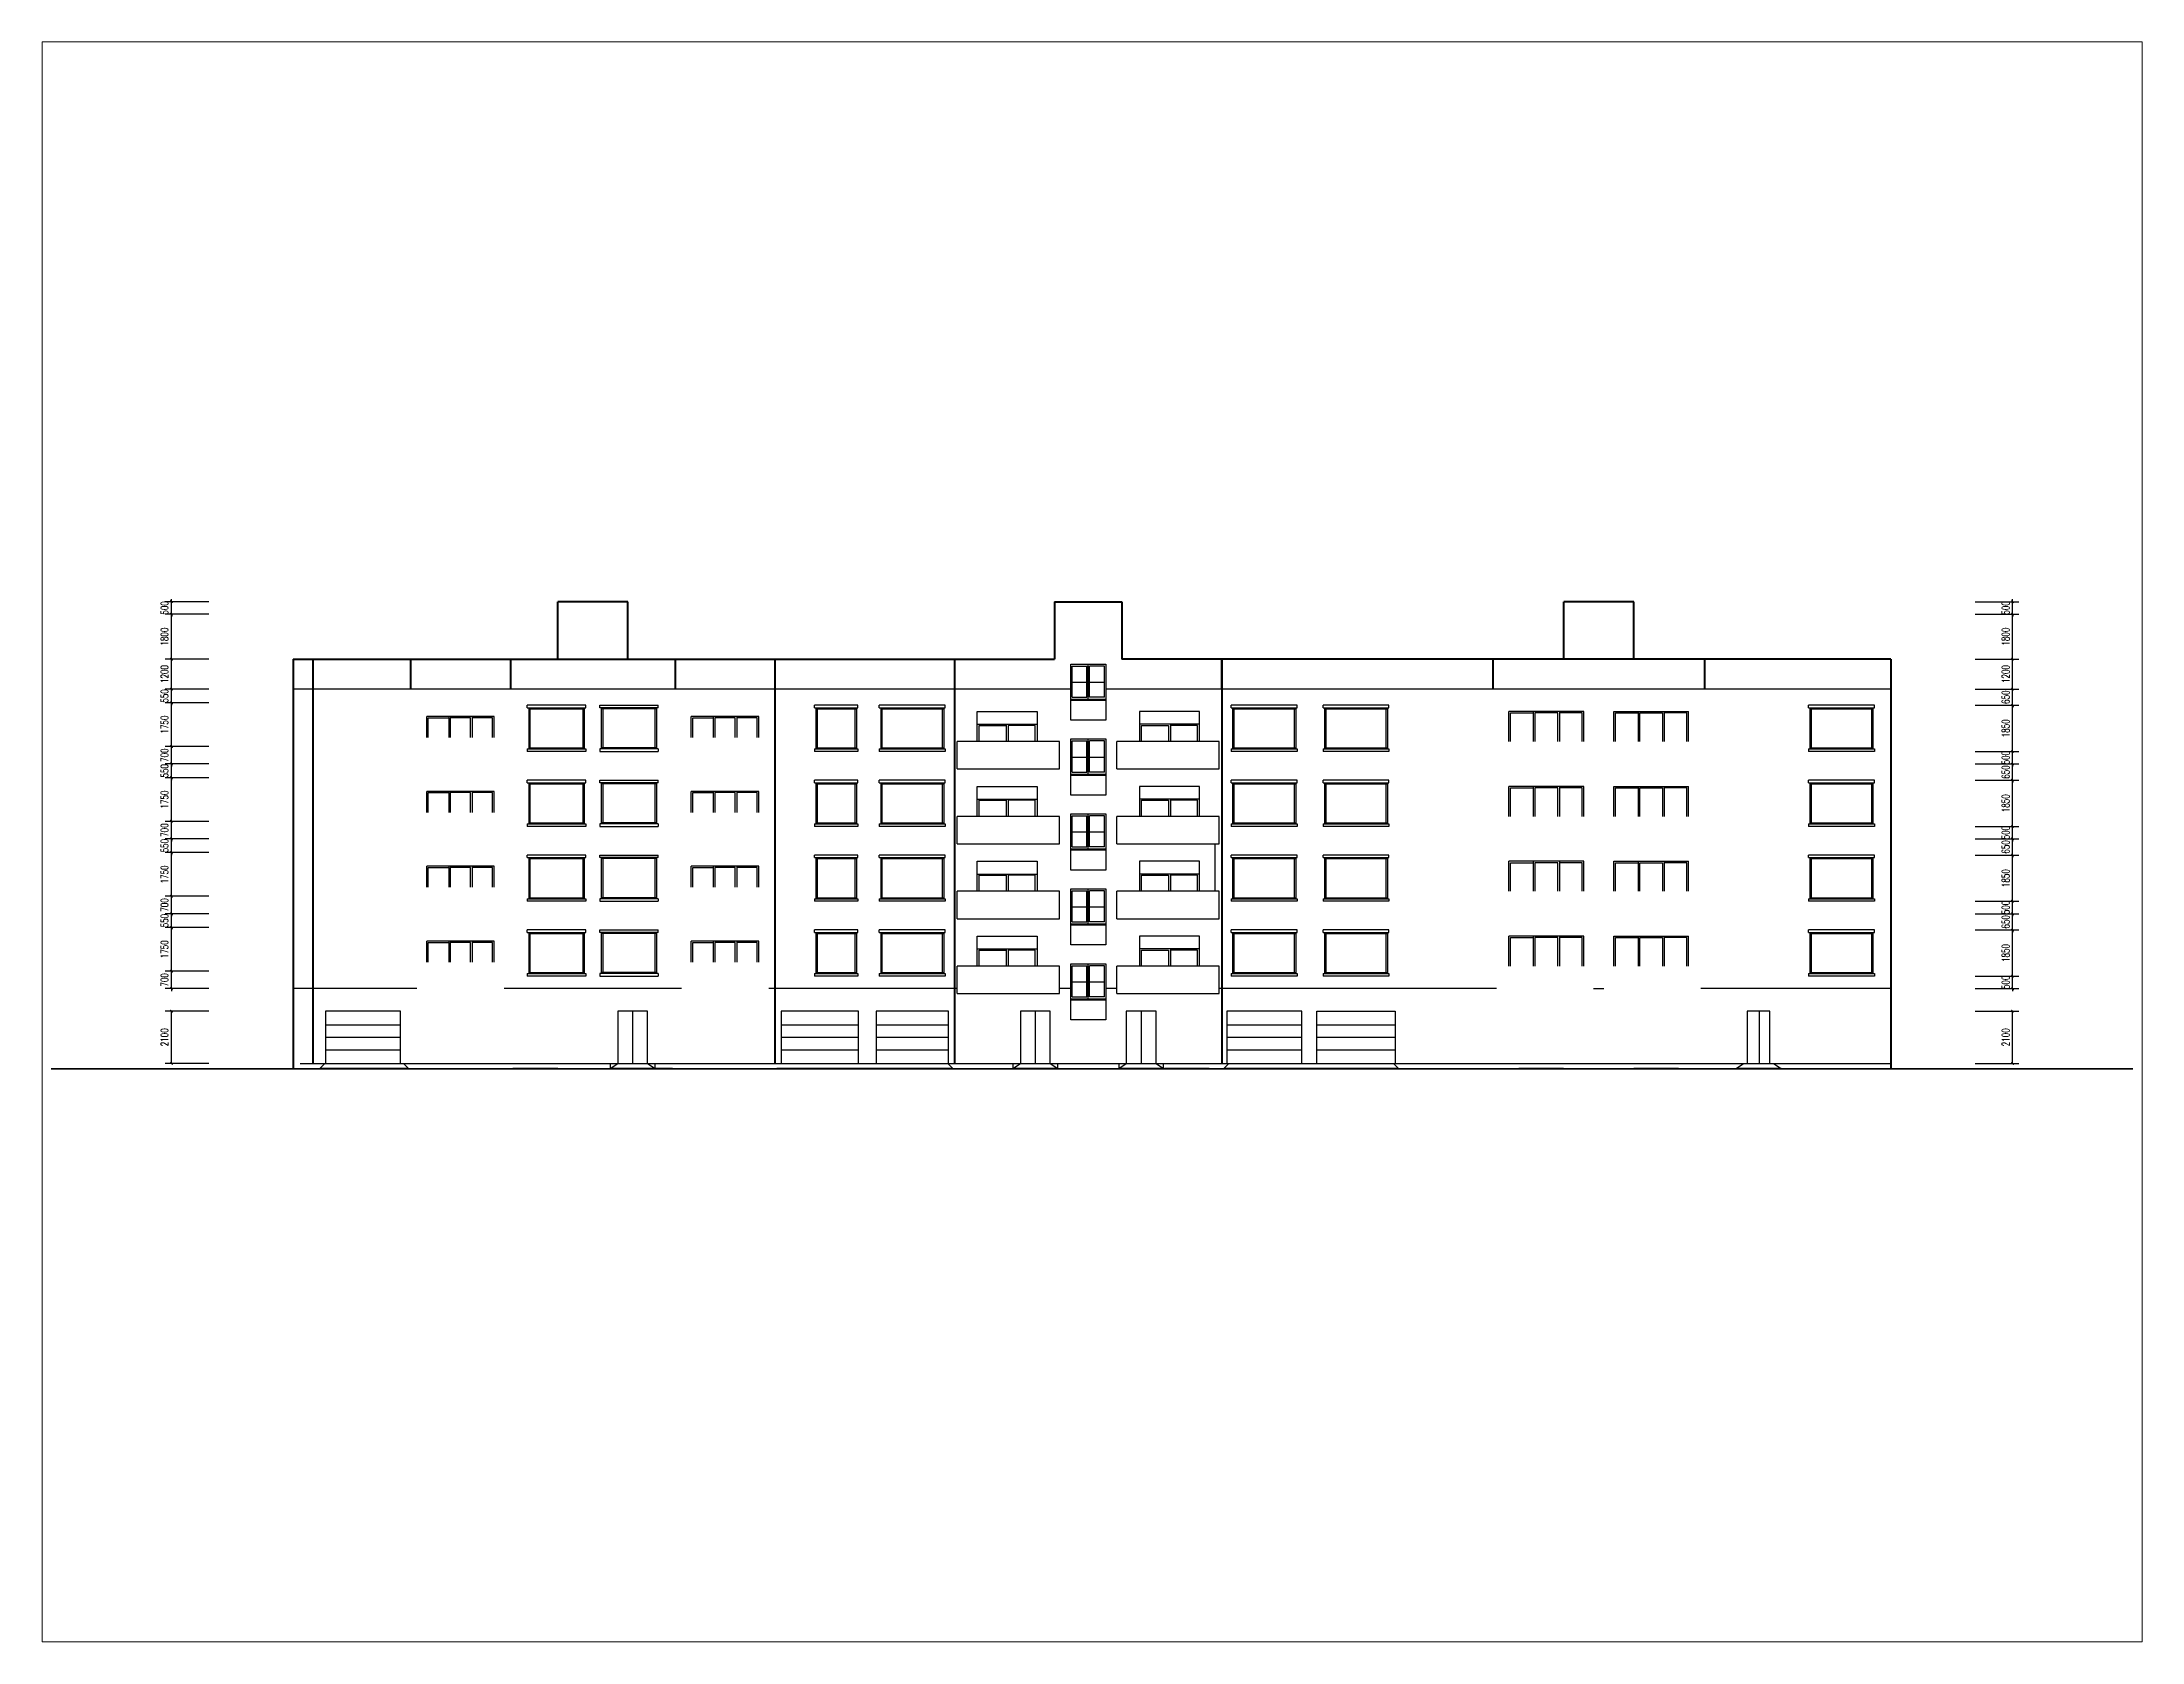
# Paper-space layout 'A' of a CAD drawing. Extents: x 1.05 to 9.45, y 0.8 to 7.2.
# The model-space entities are those that its viewports show. They can reach past a viewport. Long polylines and large blocks are cut down to what shows.
import ezdxf

# ---------------------------------------------------------------- set-up
doc = ezdxf.new("R2010")
doc.units = 0
doc.header["$LTSCALE"] = 1000
doc.header["$MEASUREMENT"] = 0
for name, color, linetype in [('E_BALCONY', 6, 'Continuous'), ('E_COLUMN', 9, 'Continuous'), ('E_LINE', 7, 'Continuous'), ('E_STAIR', 2, 'Continuous'), ('E_WINDOW', 4, 'Continuous'), ('l#door', 240, 'Continuous'), ('l#floor', 54, 'Continuous'), ('PUB_DIM', 3, 'Continuous')]:
    doc.layers.add(name, color=color, linetype=linetype)
doc.layers.add('l#wall', color=127, linetype='Continuous', lineweight=40)
doc.styles.add('_TCH_DIM_T3', font='SIMPLEX', dxfattribs={"width": 0.705882, "bigfont": 'GBCBIG'})
doc.dimstyles.new('_TCH_ARCH&&100', dxfattribs={"dimtxt": 297.5, "dimasz": 100, "dimexe": 250, "dimexo": 300, "dimgap": 126.25, "dimtad": 1, "dimdec": 0, "dimzin": 0, "dimdsep": 46, "dimtxsty": '_TCH_DIM_T3', "dimblk": 'ARCHTICK', "dimcen": 0.09, "dimclrt": 7, "dimazin": 2, "dimtfac": 1, "dimtdec": 0, "dimtix": 1, "dimtmove": 2, "dimatfit": 3, "dimfxl": 1, "dimtolj": 1, "dimtzin": 0, "dimarcsym": 0})

psp = doc.layouts.new('A')

msp = doc.modelspace()

# ---------------------------------------------------------------- blocks, each defined once
blk = doc.blocks.new('*U6')
at = {"layer": 'E_WINDOW'}
for p, q in [((0, 1750), (0, 1850)), ((2640, 1850), (0, 1850)), ((0, 1750), (2640, 1750)), ((60, 1750), (60, 100)), ((60, 1710), (2580, 1710)), ((120, 100), (120, 1750)), ((2520, 1750), (2520, 100)), ((2580, 1750), (2580, 100)), ((2640, 1750), (2640, 1850)), ((0, 100), (0, 0)), ((0, 100), (2640, 100)), ((2640, 0), (0, 0)), ((60, 140), (2580, 140)), ((2640, 100), (2640, 0))]:
    blk.add_line(p, q, dxfattribs=at)
blk = doc.blocks.new('*U7')
at = {"layer": 'E_BALCONY'}
for p, q in [((0, 0), (0, 1100)), ((4100, 1100), (0, 1100)), ((4100, 0), (4100, 1100)), ((0, 0), (4100, 0))]:
    blk.add_line(p, q, dxfattribs=at)
blk = doc.blocks.new('*U8')
at = {"layer": 'E_WINDOW'}
for p, q in [((0, 1750), (0, 1850)), ((2640, 1850), (0, 1850)), ((0, 1750), (2640, 1750)), ((60, 100), (60, 1750)), ((60, 1710), (2580, 1710)), ((120, 100), (120, 1750)), ((2520, 1750), (2520, 100)), ((2580, 1750), (2580, 100)), ((2640, 1750), (2640, 1850)), ((0, 100), (0, 0)), ((0, 100), (2640, 100)), ((2640, 0), (0, 0)), ((60, 140), (2580, 140)), ((2640, 100), (2640, 0))]:
    blk.add_line(p, q, dxfattribs=at)
blk = doc.blocks.new('*U9')
at = {"layer": 'E_BALCONY'}
for p, q in [((0, 0), (0, 1100)), ((4100, 1100), (0, 1100)), ((4100, 0), (4100, 1100)), ((0, 0), (4100, 0))]:
    blk.add_line(p, q, dxfattribs=at)
blk = doc.blocks.new('*U11')
at = {"layer": 'E_WINDOW'}
for p, q in [((0, 1750), (0, 1850)), ((2640, 1850), (0, 1850)), ((0, 1750), (2640, 1750)), ((60, 100), (60, 1750)), ((60, 1710), (2580, 1710)), ((120, 100), (120, 1750)), ((2520, 1750), (2520, 100)), ((2580, 1750), (2580, 100)), ((2640, 1750), (2640, 1850)), ((0, 100), (0, 0)), ((0, 100), (2640, 100)), ((2640, 0), (0, 0)), ((60, 140), (2580, 140)), ((2640, 100), (2640, 0))]:
    blk.add_line(p, q, dxfattribs=at)
blk = doc.blocks.new('*U15')
at = {"layer": 'E_WINDOW'}
for p, q in [((0, 1750), (0, 1850)), ((2640, 1850), (0, 1850)), ((0, 1750), (2640, 1750)), ((60, 1750), (60, 100)), ((60, 1710), (2580, 1710)), ((120, 100), (120, 1750)), ((2520, 1750), (2520, 100)), ((2580, 1750), (2580, 100)), ((2640, 1750), (2640, 1850)), ((0, 100), (0, 0)), ((0, 100), (2640, 100)), ((2640, 0), (0, 0)), ((60, 140), (2580, 140)), ((2640, 100), (2640, 0))]:
    blk.add_line(p, q, dxfattribs=at)
blk = doc.blocks.new('*U22')
at = {"layer": 'E_WINDOW'}
for p, q in [((0, 1750), (0, 1850)), ((2640, 1850), (0, 1850)), ((0, 1750), (2640, 1750)), ((60, 1750), (60, 100)), ((60, 1710), (2580, 1710)), ((120, 100), (120, 1750)), ((2520, 1750), (2520, 100)), ((2580, 1750), (2580, 100)), ((2640, 1750), (2640, 1850)), ((0, 100), (0, 0)), ((0, 100), (2640, 100)), ((2640, 0), (0, 0)), ((60, 140), (2580, 140)), ((2640, 100), (2640, 0))]:
    blk.add_line(p, q, dxfattribs=at)
blk = doc.blocks.new('*U23')
at = {"layer": 'E_BALCONY'}
for p, q in [((0, 0), (0, 1100)), ((4100, 1100), (0, 1100)), ((4100, 0), (4100, 1100)), ((0, 0), (4100, 0))]:
    blk.add_line(p, q, dxfattribs=at)
blk = doc.blocks.new('*U24')
at = {"layer": 'E_WINDOW'}
for p, q in [((0, 1750), (0, 1850)), ((2640, 1850), (0, 1850)), ((0, 1750), (2640, 1750)), ((60, 100), (60, 1750)), ((60, 1710), (2580, 1710)), ((120, 100), (120, 1750)), ((2520, 1750), (2520, 100)), ((2580, 1750), (2580, 100)), ((2640, 1750), (2640, 1850)), ((0, 100), (0, 0)), ((0, 100), (2640, 100)), ((2640, 0), (0, 0)), ((60, 140), (2580, 140)), ((2640, 100), (2640, 0))]:
    blk.add_line(p, q, dxfattribs=at)
blk = doc.blocks.new('*U25')
at = {"layer": 'E_BALCONY'}
for p, q in [((0, 0), (0, 1100)), ((4100, 1100), (0, 1100)), ((4100, 0), (4100, 1100)), ((0, 0), (4100, 0))]:
    blk.add_line(p, q, dxfattribs=at)
blk = doc.blocks.new('*U27')
at = {"layer": 'E_WINDOW'}
for p, q in [((0, 1750), (0, 1850)), ((2640, 1850), (0, 1850)), ((0, 1750), (2640, 1750)), ((60, 100), (60, 1750)), ((60, 1710), (2580, 1710)), ((120, 100), (120, 1750)), ((2520, 1750), (2520, 100)), ((2580, 1750), (2580, 100)), ((2640, 1750), (2640, 1850)), ((0, 100), (0, 0)), ((0, 100), (2640, 100)), ((2640, 0), (0, 0)), ((60, 140), (2580, 140)), ((2640, 100), (2640, 0))]:
    blk.add_line(p, q, dxfattribs=at)
blk = doc.blocks.new('*U31')
at = {"layer": 'E_WINDOW'}
for p, q in [((0, 1750), (0, 1850)), ((2640, 1850), (0, 1850)), ((0, 1750), (2640, 1750)), ((60, 1750), (60, 100)), ((60, 1710), (2580, 1710)), ((120, 100), (120, 1750)), ((2520, 1750), (2520, 100)), ((2580, 1750), (2580, 100)), ((2640, 1750), (2640, 1850)), ((0, 100), (0, 0)), ((0, 100), (2640, 100)), ((2640, 0), (0, 0)), ((60, 140), (2580, 140)), ((2640, 100), (2640, 0))]:
    blk.add_line(p, q, dxfattribs=at)
blk = doc.blocks.new('*U38')
at = {"layer": 'E_WINDOW'}
for p, q in [((0, 1750), (0, 1850)), ((2640, 1850), (0, 1850)), ((0, 1750), (2640, 1750)), ((60, 1750), (60, 100)), ((60, 1710), (2580, 1710)), ((120, 100), (120, 1750)), ((2520, 1750), (2520, 100)), ((2580, 1750), (2580, 100)), ((2640, 1750), (2640, 1850)), ((0, 100), (0, 0)), ((0, 100), (2640, 100)), ((2640, 0), (0, 0)), ((60, 140), (2580, 140)), ((2640, 100), (2640, 0))]:
    blk.add_line(p, q, dxfattribs=at)
blk = doc.blocks.new('*U39')
at = {"layer": 'E_BALCONY'}
for p, q in [((0, 0), (0, 1100)), ((4100, 1100), (0, 1100)), ((4100, 0), (4100, 1100)), ((0, 0), (4100, 0))]:
    blk.add_line(p, q, dxfattribs=at)
blk = doc.blocks.new('*U40')
at = {"layer": 'E_WINDOW'}
for p, q in [((0, 1750), (0, 1850)), ((2640, 1850), (0, 1850)), ((0, 1750), (2640, 1750)), ((60, 100), (60, 1750)), ((60, 1710), (2580, 1710)), ((120, 100), (120, 1750)), ((2520, 1750), (2520, 100)), ((2580, 1750), (2580, 100)), ((2640, 1750), (2640, 1850)), ((0, 100), (0, 0)), ((0, 100), (2640, 100)), ((2640, 0), (0, 0)), ((60, 140), (2580, 140)), ((2640, 100), (2640, 0))]:
    blk.add_line(p, q, dxfattribs=at)
blk = doc.blocks.new('*U41')
at = {"layer": 'E_BALCONY'}
for p, q in [((0, 0), (0, 1100)), ((4100, 1100), (0, 1100)), ((4100, 0), (4100, 1100)), ((0, 0), (4100, 0))]:
    blk.add_line(p, q, dxfattribs=at)
blk = doc.blocks.new('*U43')
at = {"layer": 'E_WINDOW'}
for p, q in [((0, 1750), (0, 1850)), ((2640, 1850), (0, 1850)), ((0, 1750), (2640, 1750)), ((60, 100), (60, 1750)), ((60, 1710), (2580, 1710)), ((120, 100), (120, 1750)), ((2520, 1750), (2520, 100)), ((2580, 1750), (2580, 100)), ((2640, 1750), (2640, 1850)), ((0, 100), (0, 0)), ((0, 100), (2640, 100)), ((2640, 0), (0, 0)), ((60, 140), (2580, 140)), ((2640, 100), (2640, 0))]:
    blk.add_line(p, q, dxfattribs=at)
blk = doc.blocks.new('*U47')
at = {"layer": 'E_WINDOW'}
for p, q in [((0, 1750), (0, 1850)), ((2640, 1850), (0, 1850)), ((0, 1750), (2640, 1750)), ((60, 1750), (60, 100)), ((60, 1710), (2580, 1710)), ((120, 100), (120, 1750)), ((2520, 1750), (2520, 100)), ((2580, 1750), (2580, 100)), ((2640, 1750), (2640, 1850)), ((0, 100), (0, 0)), ((0, 100), (2640, 100)), ((2640, 0), (0, 0)), ((60, 140), (2580, 140)), ((2640, 100), (2640, 0))]:
    blk.add_line(p, q, dxfattribs=at)
blk = doc.blocks.new('*U54')
at = {"layer": 'E_WINDOW'}
for p, q in [((0, 1750), (0, 1850)), ((2640, 1850), (0, 1850)), ((0, 1750), (2640, 1750)), ((60, 1750), (60, 100)), ((60, 1710), (2580, 1710)), ((120, 100), (120, 1750)), ((2520, 1750), (2520, 100)), ((2580, 1750), (2580, 100)), ((2640, 1750), (2640, 1850)), ((0, 100), (0, 0)), ((0, 100), (2640, 100)), ((2640, 0), (0, 0)), ((60, 140), (2580, 140)), ((2640, 100), (2640, 0))]:
    blk.add_line(p, q, dxfattribs=at)
blk = doc.blocks.new('*U55')
at = {"layer": 'E_BALCONY'}
for p, q in [((0, 0), (0, 1100)), ((4100, 1100), (0, 1100)), ((4100, 0), (4100, 1100)), ((0, 0), (4100, 0))]:
    blk.add_line(p, q, dxfattribs=at)
blk = doc.blocks.new('*U56')
at = {"layer": 'E_WINDOW'}
for p, q in [((0, 1750), (0, 1850)), ((2640, 1850), (0, 1850)), ((0, 1750), (2640, 1750)), ((60, 100), (60, 1750)), ((60, 1710), (2580, 1710)), ((120, 100), (120, 1750)), ((2520, 1750), (2520, 100)), ((2580, 1750), (2580, 100)), ((2640, 1750), (2640, 1850)), ((0, 100), (0, 0)), ((0, 100), (2640, 100)), ((2640, 0), (0, 0)), ((60, 140), (2580, 140)), ((2640, 100), (2640, 0))]:
    blk.add_line(p, q, dxfattribs=at)
blk = doc.blocks.new('*U57')
at = {"layer": 'E_BALCONY'}
for p, q in [((0, 0), (0, 1100)), ((4100, 1100), (0, 1100)), ((4100, 0), (4100, 1100)), ((0, 0), (4100, 0))]:
    blk.add_line(p, q, dxfattribs=at)
blk = doc.blocks.new('*U59')
at = {"layer": 'E_WINDOW'}
for p, q in [((0, 1750), (0, 1850)), ((2640, 1850), (0, 1850)), ((0, 1750), (2640, 1750)), ((60, 100), (60, 1750)), ((60, 1710), (2580, 1710)), ((120, 100), (120, 1750)), ((2520, 1750), (2520, 100)), ((2580, 1750), (2580, 100)), ((2640, 1750), (2640, 1850)), ((0, 100), (0, 0)), ((0, 100), (2640, 100)), ((2640, 0), (0, 0)), ((60, 140), (2580, 140)), ((2640, 100), (2640, 0))]:
    blk.add_line(p, q, dxfattribs=at)
blk = doc.blocks.new('*U63')
at = {"layer": 'E_WINDOW'}
for p, q in [((0, 1750), (0, 1850)), ((2640, 1850), (0, 1850)), ((0, 1750), (2640, 1750)), ((60, 1750), (60, 100)), ((60, 1710), (2580, 1710)), ((120, 100), (120, 1750)), ((2520, 1750), (2520, 100)), ((2580, 1750), (2580, 100)), ((2640, 1750), (2640, 1850)), ((0, 100), (0, 0)), ((0, 100), (2640, 100)), ((2640, 0), (0, 0)), ((60, 140), (2580, 140)), ((2640, 100), (2640, 0))]:
    blk.add_line(p, q, dxfattribs=at)
blk = doc.blocks.new('_ArchTick')
at = {"color": 0, "linetype": 'ByBlock', "const_width": 0.4}
blk.add_lwpolyline([(-0.5, -0.5), (0.5, 0.5)], dxfattribs=at)
blk = doc.blocks.new('*D68')
at = {"layer": 'Defpoints', "color": 0, "transparency": 16777216}
for p in [(-4975, 2100), (-3175, 2100), (-3175, 0)]:
    blk.add_point(p, dxfattribs=at)
at = {"layer": 'PUB_DIM', "color": 0, "lineweight": -2, "transparency": 16777216}
for p, q in [((-3475, 2100), (-5225, 2100)), ((-4975, 0), (-4975, 2100)), ((-3475, 0), (-5225, 0))]:
    blk.add_line(p, q, dxfattribs=at)
at = {"layer": 'PUB_DIM', "color": 0, "lineweight": -2, "transparency": 16777216, "xscale": 100, "yscale": 100, "zscale": 100}
for p, rotation in [((-4975, 2100), 90), ((-4975, 0), 270)]:
    blk.add_blockref('_ArchTick', p, dxfattribs=dict(at, rotation=rotation))
at = {"layer": 'PUB_DIM', "color": 7, "transparency": 16777216, "insert": (-5250, 1050), "char_height": 297.5, "attachment_point": 5, "rotation": 90, "style": '_TCH_DIM_T3'}
blk.add_mtext('\\A1;2100', dxfattribs=at)
blk = doc.blocks.new('*D79')
at = {"layer": 'Defpoints', "color": 0, "transparency": 16777216}
for p in [(-4975, 12700), (-3175, 12700), (-3175, 12000)]:
    blk.add_point(p, dxfattribs=at)
at = {"layer": 'PUB_DIM', "color": 0, "lineweight": -2, "transparency": 16777216}
for p, q in [((-3475, 12700), (-5225, 12700)), ((-4975, 12700), (-4975, 12800)), ((-4975, 12000), (-4975, 12700)), ((-3475, 12000), (-5225, 12000)), ((-4975, 12000), (-4975, 11900))]:
    blk.add_line(p, q, dxfattribs=at)
at = {"layer": 'PUB_DIM', "color": 0, "lineweight": -2, "transparency": 16777216, "xscale": 100, "yscale": 100, "zscale": 100}
for p, rotation in [((-4975, 12700), 270), ((-4975, 12000), 90)]:
    blk.add_blockref('_ArchTick', p, dxfattribs=dict(at, rotation=rotation))
at = {"layer": 'PUB_DIM', "color": 7, "transparency": 16777216, "insert": (-5250, 12350), "char_height": 297.5, "attachment_point": 5, "rotation": 90, "style": '_TCH_DIM_T3'}
blk.add_mtext('\\A1;700', dxfattribs=at)
blk = doc.blocks.new('*D80')
at = {"layer": 'Defpoints', "color": 0, "transparency": 16777216}
for p in [(-4975, 14450), (-3175, 14450), (-3175, 12700)]:
    blk.add_point(p, dxfattribs=at)
at = {"layer": 'PUB_DIM', "color": 0, "lineweight": -2, "transparency": 16777216}
for p, q in [((-3475, 14450), (-5225, 14450)), ((-4975, 12700), (-4975, 14450)), ((-3475, 12700), (-5225, 12700))]:
    blk.add_line(p, q, dxfattribs=at)
at = {"layer": 'PUB_DIM', "color": 0, "lineweight": -2, "transparency": 16777216, "xscale": 100, "yscale": 100, "zscale": 100}
for p, rotation in [((-4975, 14450), 90), ((-4975, 12700), 270)]:
    blk.add_blockref('_ArchTick', p, dxfattribs=dict(at, rotation=rotation))
at = {"layer": 'PUB_DIM', "color": 7, "transparency": 16777216, "insert": (-5250, 13575), "char_height": 297.5, "attachment_point": 5, "rotation": 90, "style": '_TCH_DIM_T3'}
blk.add_mtext('\\A1;1750', dxfattribs=at)
blk = doc.blocks.new('*D81')
at = {"layer": 'Defpoints', "color": 0, "transparency": 16777216}
for p in [(-4975, 15000), (-3175, 15000), (-3175, 14450)]:
    blk.add_point(p, dxfattribs=at)
at = {"layer": 'PUB_DIM', "color": 0, "lineweight": -2, "transparency": 16777216}
for p, q in [((-3475, 15000), (-5225, 15000)), ((-3475, 14450), (-5225, 14450)), ((-4975, 15000), (-4975, 15100)), ((-4975, 14450), (-4975, 15000)), ((-4975, 14450), (-4975, 14350))]:
    blk.add_line(p, q, dxfattribs=at)
at = {"layer": 'PUB_DIM', "color": 0, "lineweight": -2, "transparency": 16777216, "xscale": 100, "yscale": 100, "zscale": 100}
for p, rotation in [((-4975, 15000), 270), ((-4975, 14450), 90)]:
    blk.add_blockref('_ArchTick', p, dxfattribs=dict(at, rotation=rotation))
at = {"layer": 'PUB_DIM', "color": 7, "transparency": 16777216, "insert": (-5250, 14725), "char_height": 297.5, "attachment_point": 5, "rotation": 90, "style": '_TCH_DIM_T3'}
blk.add_mtext('\\A1;550', dxfattribs=at)
blk = doc.blocks.new('*D82')
at = {"layer": 'Defpoints', "color": 0, "transparency": 16777216}
for p in [(-4975, 16200), (-3175, 16200), (-3175, 15000)]:
    blk.add_point(p, dxfattribs=at)
at = {"layer": 'PUB_DIM', "color": 0, "lineweight": -2, "transparency": 16777216}
for p, q in [((-3475, 16200), (-5225, 16200)), ((-4975, 15000), (-4975, 16200)), ((-3475, 15000), (-5225, 15000))]:
    blk.add_line(p, q, dxfattribs=at)
at = {"layer": 'PUB_DIM', "color": 0, "lineweight": -2, "transparency": 16777216, "xscale": 100, "yscale": 100, "zscale": 100}
for p, rotation in [((-4975, 16200), 90), ((-4975, 15000), 270)]:
    blk.add_blockref('_ArchTick', p, dxfattribs=dict(at, rotation=rotation))
at = {"layer": 'PUB_DIM', "color": 7, "transparency": 16777216, "insert": (-5250, 15600), "char_height": 297.5, "attachment_point": 5, "rotation": 90, "style": '_TCH_DIM_T3'}
blk.add_mtext('\\A1;1200', dxfattribs=at)
blk = doc.blocks.new('*D83')
at = {"layer": 'Defpoints', "color": 0, "transparency": 16777216}
for p in [(-4975, 18000), (-3175, 18000), (-3175, 16200)]:
    blk.add_point(p, dxfattribs=at)
at = {"layer": 'PUB_DIM', "color": 0, "lineweight": -2, "transparency": 16777216}
for p, q in [((-3475, 18000), (-5225, 18000)), ((-4975, 16200), (-4975, 18000)), ((-3475, 16200), (-5225, 16200))]:
    blk.add_line(p, q, dxfattribs=at)
at = {"layer": 'PUB_DIM', "color": 0, "lineweight": -2, "transparency": 16777216, "xscale": 100, "yscale": 100, "zscale": 100}
for p, rotation in [((-4975, 18000), 90), ((-4975, 16200), 270)]:
    blk.add_blockref('_ArchTick', p, dxfattribs=dict(at, rotation=rotation))
at = {"layer": 'PUB_DIM', "color": 7, "transparency": 16777216, "insert": (-5250, 17100), "char_height": 297.5, "attachment_point": 5, "rotation": 90, "style": '_TCH_DIM_T3'}
blk.add_mtext('\\A1;1800', dxfattribs=at)
blk = doc.blocks.new('*D88')
at = {"layer": 'Defpoints', "color": 0, "transparency": 16777216}
for p in [(-4975, 18500), (-3175, 18500), (-3175, 18000)]:
    blk.add_point(p, dxfattribs=at)
at = {"layer": 'PUB_DIM', "color": 0, "lineweight": -2, "transparency": 16777216}
for p, q in [((-4975, 18500), (-4975, 18600)), ((-3475, 18500), (-5225, 18500)), ((-3475, 18000), (-5225, 18000)), ((-4975, 18000), (-4975, 18500)), ((-4975, 18000), (-4975, 17900))]:
    blk.add_line(p, q, dxfattribs=at)
at = {"layer": 'PUB_DIM', "color": 0, "lineweight": -2, "transparency": 16777216, "xscale": 100, "yscale": 100, "zscale": 100}
for p, rotation in [((-4975, 18500), 270), ((-4975, 18000), 90)]:
    blk.add_blockref('_ArchTick', p, dxfattribs=dict(at, rotation=rotation))
at = {"layer": 'PUB_DIM', "color": 7, "transparency": 16777216, "insert": (-5250, 18250), "char_height": 297.5, "attachment_point": 5, "rotation": 90, "style": '_TCH_DIM_T3'}
blk.add_mtext('\\A1;500', dxfattribs=at)
blk = doc.blocks.new('*D89')
at = {"layer": 'Defpoints', "color": 0, "transparency": 16777216}
for p in [(-4975, 9700), (-3175, 9700), (-3175, 9000)]:
    blk.add_point(p, dxfattribs=at)
at = {"layer": 'PUB_DIM', "color": 0, "lineweight": -2, "transparency": 16777216}
for p, q in [((-3475, 9700), (-5225, 9700)), ((-4975, 9700), (-4975, 9800)), ((-4975, 9000), (-4975, 9700)), ((-3475, 9000), (-5225, 9000)), ((-4975, 9000), (-4975, 8900))]:
    blk.add_line(p, q, dxfattribs=at)
at = {"layer": 'PUB_DIM', "color": 0, "lineweight": -2, "transparency": 16777216, "xscale": 100, "yscale": 100, "zscale": 100}
for p, rotation in [((-4975, 9700), 270), ((-4975, 9000), 90)]:
    blk.add_blockref('_ArchTick', p, dxfattribs=dict(at, rotation=rotation))
at = {"layer": 'PUB_DIM', "color": 7, "transparency": 16777216, "insert": (-5250, 9350), "char_height": 297.5, "attachment_point": 5, "rotation": 90, "style": '_TCH_DIM_T3'}
blk.add_mtext('\\A1;700', dxfattribs=at)
blk = doc.blocks.new('*D90')
at = {"layer": 'Defpoints', "color": 0, "transparency": 16777216}
for p in [(-4975, 11450), (-3175, 11450), (-3175, 9700)]:
    blk.add_point(p, dxfattribs=at)
at = {"layer": 'PUB_DIM', "color": 0, "lineweight": -2, "transparency": 16777216}
for p, q in [((-3475, 11450), (-5225, 11450)), ((-4975, 9700), (-4975, 11450)), ((-3475, 9700), (-5225, 9700))]:
    blk.add_line(p, q, dxfattribs=at)
at = {"layer": 'PUB_DIM', "color": 0, "lineweight": -2, "transparency": 16777216, "xscale": 100, "yscale": 100, "zscale": 100}
for p, rotation in [((-4975, 11450), 90), ((-4975, 9700), 270)]:
    blk.add_blockref('_ArchTick', p, dxfattribs=dict(at, rotation=rotation))
at = {"layer": 'PUB_DIM', "color": 7, "transparency": 16777216, "insert": (-5250, 10575), "char_height": 297.5, "attachment_point": 5, "rotation": 90, "style": '_TCH_DIM_T3'}
blk.add_mtext('\\A1;1750', dxfattribs=at)
blk = doc.blocks.new('*D91')
at = {"layer": 'Defpoints', "color": 0, "transparency": 16777216}
for p in [(-4975, 12000), (-3175, 12000), (-3175, 11450)]:
    blk.add_point(p, dxfattribs=at)
at = {"layer": 'PUB_DIM', "color": 0, "lineweight": -2, "transparency": 16777216}
for p, q in [((-3475, 12000), (-5225, 12000)), ((-4975, 12000), (-4975, 12100)), ((-4975, 11450), (-4975, 12000)), ((-3475, 11450), (-5225, 11450)), ((-4975, 11450), (-4975, 11350))]:
    blk.add_line(p, q, dxfattribs=at)
at = {"layer": 'PUB_DIM', "color": 0, "lineweight": -2, "transparency": 16777216, "xscale": 100, "yscale": 100, "zscale": 100}
for p, rotation in [((-4975, 12000), 270), ((-4975, 11450), 90)]:
    blk.add_blockref('_ArchTick', p, dxfattribs=dict(at, rotation=rotation))
at = {"layer": 'PUB_DIM', "color": 7, "transparency": 16777216, "insert": (-5250, 11725), "char_height": 297.5, "attachment_point": 5, "rotation": 90, "style": '_TCH_DIM_T3'}
blk.add_mtext('\\A1;550', dxfattribs=at)
blk = doc.blocks.new('*D92')
at = {"layer": 'Defpoints', "color": 0, "transparency": 16777216}
for p in [(-4975, 6700), (-3175, 6700), (-3175, 6000)]:
    blk.add_point(p, dxfattribs=at)
at = {"layer": 'PUB_DIM', "color": 0, "lineweight": -2, "transparency": 16777216}
for p, q in [((-4975, 6700), (-4975, 6800)), ((-3475, 6700), (-5225, 6700)), ((-3475, 6000), (-5225, 6000)), ((-4975, 6000), (-4975, 6700)), ((-4975, 6000), (-4975, 5900))]:
    blk.add_line(p, q, dxfattribs=at)
at = {"layer": 'PUB_DIM', "color": 0, "lineweight": -2, "transparency": 16777216, "xscale": 100, "yscale": 100, "zscale": 100}
for p, rotation in [((-4975, 6700), 270), ((-4975, 6000), 90)]:
    blk.add_blockref('_ArchTick', p, dxfattribs=dict(at, rotation=rotation))
at = {"layer": 'PUB_DIM', "color": 7, "transparency": 16777216, "insert": (-5250, 6350), "char_height": 297.5, "attachment_point": 5, "rotation": 90, "style": '_TCH_DIM_T3'}
blk.add_mtext('\\A1;700', dxfattribs=at)
blk = doc.blocks.new('*D93')
at = {"layer": 'Defpoints', "color": 0, "transparency": 16777216}
for p in [(-4975, 8450), (-3175, 8450), (-3175, 6700)]:
    blk.add_point(p, dxfattribs=at)
at = {"layer": 'PUB_DIM', "color": 0, "lineweight": -2, "transparency": 16777216}
for p, q in [((-3475, 8450), (-5225, 8450)), ((-4975, 6700), (-4975, 8450)), ((-3475, 6700), (-5225, 6700))]:
    blk.add_line(p, q, dxfattribs=at)
at = {"layer": 'PUB_DIM', "color": 0, "lineweight": -2, "transparency": 16777216, "xscale": 100, "yscale": 100, "zscale": 100}
for p, rotation in [((-4975, 8450), 90), ((-4975, 6700), 270)]:
    blk.add_blockref('_ArchTick', p, dxfattribs=dict(at, rotation=rotation))
at = {"layer": 'PUB_DIM', "color": 7, "transparency": 16777216, "insert": (-5250, 7575), "char_height": 297.5, "attachment_point": 5, "rotation": 90, "style": '_TCH_DIM_T3'}
blk.add_mtext('\\A1;1750', dxfattribs=at)
blk = doc.blocks.new('*D94')
at = {"layer": 'Defpoints', "color": 0, "transparency": 16777216}
for p in [(-4975, 9000), (-3175, 9000), (-3175, 8450)]:
    blk.add_point(p, dxfattribs=at)
at = {"layer": 'PUB_DIM', "color": 0, "lineweight": -2, "transparency": 16777216}
for p, q in [((-3475, 9000), (-5225, 9000)), ((-3475, 8450), (-5225, 8450)), ((-4975, 9000), (-4975, 9100)), ((-4975, 8450), (-4975, 9000)), ((-4975, 8450), (-4975, 8350))]:
    blk.add_line(p, q, dxfattribs=at)
at = {"layer": 'PUB_DIM', "color": 0, "lineweight": -2, "transparency": 16777216, "xscale": 100, "yscale": 100, "zscale": 100}
for p, rotation in [((-4975, 9000), 270), ((-4975, 8450), 90)]:
    blk.add_blockref('_ArchTick', p, dxfattribs=dict(at, rotation=rotation))
at = {"layer": 'PUB_DIM', "color": 7, "transparency": 16777216, "insert": (-5250, 8725), "char_height": 297.5, "attachment_point": 5, "rotation": 90, "style": '_TCH_DIM_T3'}
blk.add_mtext('\\A1;550', dxfattribs=at)
blk = doc.blocks.new('*D95')
at = {"layer": 'Defpoints', "color": 0, "transparency": 16777216}
for p in [(-4975, 3700), (-3175, 3700), (-3175, 3000)]:
    blk.add_point(p, dxfattribs=at)
at = {"layer": 'PUB_DIM', "color": 0, "lineweight": -2, "transparency": 16777216}
for p, q in [((-3475, 3700), (-5225, 3700)), ((-4975, 3700), (-4975, 3800)), ((-4975, 3000), (-4975, 3700)), ((-3475, 3000), (-5225, 3000)), ((-4975, 3000), (-4975, 2900))]:
    blk.add_line(p, q, dxfattribs=at)
at = {"layer": 'PUB_DIM', "color": 0, "lineweight": -2, "transparency": 16777216, "xscale": 100, "yscale": 100, "zscale": 100}
for p, rotation in [((-4975, 3700), 270), ((-4975, 3000), 90)]:
    blk.add_blockref('_ArchTick', p, dxfattribs=dict(at, rotation=rotation))
at = {"layer": 'PUB_DIM', "color": 7, "transparency": 16777216, "insert": (-5250, 3350), "char_height": 297.5, "attachment_point": 5, "rotation": 90, "style": '_TCH_DIM_T3'}
blk.add_mtext('\\A1;700', dxfattribs=at)
blk = doc.blocks.new('*D96')
at = {"layer": 'Defpoints', "color": 0, "transparency": 16777216}
for p in [(-4975, 5450), (-3175, 5450), (-3175, 3700)]:
    blk.add_point(p, dxfattribs=at)
at = {"layer": 'PUB_DIM', "color": 0, "lineweight": -2, "transparency": 16777216}
for p, q in [((-3475, 5450), (-5225, 5450)), ((-4975, 3700), (-4975, 5450)), ((-3475, 3700), (-5225, 3700))]:
    blk.add_line(p, q, dxfattribs=at)
at = {"layer": 'PUB_DIM', "color": 0, "lineweight": -2, "transparency": 16777216, "xscale": 100, "yscale": 100, "zscale": 100}
for p, rotation in [((-4975, 5450), 90), ((-4975, 3700), 270)]:
    blk.add_blockref('_ArchTick', p, dxfattribs=dict(at, rotation=rotation))
at = {"layer": 'PUB_DIM', "color": 7, "transparency": 16777216, "insert": (-5250, 4575), "char_height": 297.5, "attachment_point": 5, "rotation": 90, "style": '_TCH_DIM_T3'}
blk.add_mtext('\\A1;1750', dxfattribs=at)
blk = doc.blocks.new('*D97')
at = {"layer": 'Defpoints', "color": 0, "transparency": 16777216}
for p in [(-4975, 6000), (-3175, 6000), (-3175, 5450)]:
    blk.add_point(p, dxfattribs=at)
at = {"layer": 'PUB_DIM', "color": 0, "lineweight": -2, "transparency": 16777216}
for p, q in [((-3475, 6000), (-5225, 6000)), ((-4975, 6000), (-4975, 6100)), ((-4975, 5450), (-4975, 6000)), ((-3475, 5450), (-5225, 5450)), ((-4975, 5450), (-4975, 5350))]:
    blk.add_line(p, q, dxfattribs=at)
at = {"layer": 'PUB_DIM', "color": 0, "lineweight": -2, "transparency": 16777216, "xscale": 100, "yscale": 100, "zscale": 100}
for p, rotation in [((-4975, 6000), 270), ((-4975, 5450), 90)]:
    blk.add_blockref('_ArchTick', p, dxfattribs=dict(at, rotation=rotation))
at = {"layer": 'PUB_DIM', "color": 7, "transparency": 16777216, "insert": (-5250, 5725), "char_height": 297.5, "attachment_point": 5, "rotation": 90, "style": '_TCH_DIM_T3'}
blk.add_mtext('\\A1;550', dxfattribs=at)
blk = doc.blocks.new('*D98')
at = {"layer": 'Defpoints', "color": 0, "transparency": 16777216}
for p in [(66975, 2100), (68775, 2100), (66975, 0)]:
    blk.add_point(p, dxfattribs=at)
at = {"layer": 'PUB_DIM', "color": 0, "lineweight": -2, "transparency": 16777216}
for p, q in [((67275, 2100), (69025, 2100)), ((68775, 0), (68775, 2100)), ((67275, 0), (69025, 0))]:
    blk.add_line(p, q, dxfattribs=at)
at = {"layer": 'PUB_DIM', "color": 0, "lineweight": -2, "transparency": 16777216, "xscale": 100, "yscale": 100, "zscale": 100}
for p, rotation in [((68775, 2100), 90), ((68775, 0), 270)]:
    blk.add_blockref('_ArchTick', p, dxfattribs=dict(at, rotation=rotation))
at = {"layer": 'PUB_DIM', "color": 7, "transparency": 16777216, "insert": (68500, 1050), "char_height": 297.5, "attachment_point": 5, "rotation": 90, "style": '_TCH_DIM_T3'}
blk.add_mtext('\\A1;2100', dxfattribs=at)
blk = doc.blocks.new('*D110')
at = {"layer": 'Defpoints', "color": 0, "transparency": 16777216}
for p in [(66975, 12500), (66975, 12000), (68775, 12500)]:
    blk.add_point(p, dxfattribs=at)
at = {"layer": 'PUB_DIM', "color": 0, "lineweight": -2, "transparency": 16777216}
for p, q in [((67275, 12500), (69025, 12500)), ((67275, 12000), (69025, 12000)), ((68775, 12500), (68775, 12600)), ((68775, 12000), (68775, 12500)), ((68775, 12000), (68775, 11900))]:
    blk.add_line(p, q, dxfattribs=at)
at = {"layer": 'PUB_DIM', "color": 0, "lineweight": -2, "transparency": 16777216, "xscale": 100, "yscale": 100, "zscale": 100}
for p, rotation in [((68775, 12500), 270), ((68775, 12000), 90)]:
    blk.add_blockref('_ArchTick', p, dxfattribs=dict(at, rotation=rotation))
at = {"layer": 'PUB_DIM', "color": 7, "transparency": 16777216, "insert": (68500, 12250), "char_height": 297.5, "attachment_point": 5, "rotation": 90, "style": '_TCH_DIM_T3'}
blk.add_mtext('\\A1;500', dxfattribs=at)
blk = doc.blocks.new('*D111')
at = {"layer": 'Defpoints', "color": 0, "transparency": 16777216}
for p in [(66975, 14350), (68775, 14350), (66975, 12500)]:
    blk.add_point(p, dxfattribs=at)
at = {"layer": 'PUB_DIM', "color": 0, "lineweight": -2, "transparency": 16777216}
for p, q in [((67275, 14350), (69025, 14350)), ((68775, 12500), (68775, 14350)), ((67275, 12500), (69025, 12500))]:
    blk.add_line(p, q, dxfattribs=at)
at = {"layer": 'PUB_DIM', "color": 0, "lineweight": -2, "transparency": 16777216, "xscale": 100, "yscale": 100, "zscale": 100}
for p, rotation in [((68775, 14350), 90), ((68775, 12500), 270)]:
    blk.add_blockref('_ArchTick', p, dxfattribs=dict(at, rotation=rotation))
at = {"layer": 'PUB_DIM', "color": 7, "transparency": 16777216, "insert": (68500, 13425), "char_height": 297.5, "attachment_point": 5, "rotation": 90, "style": '_TCH_DIM_T3'}
blk.add_mtext('\\A1;1850', dxfattribs=at)
blk = doc.blocks.new('*D112')
at = {"layer": 'Defpoints', "color": 0, "transparency": 16777216}
for p in [(66975, 15000), (66975, 14350), (68775, 15000)]:
    blk.add_point(p, dxfattribs=at)
at = {"layer": 'PUB_DIM', "color": 0, "lineweight": -2, "transparency": 16777216}
for p, q in [((67275, 15000), (69025, 15000)), ((67275, 14350), (69025, 14350)), ((68775, 15000), (68775, 15100)), ((68775, 14350), (68775, 15000)), ((68775, 14350), (68775, 14250))]:
    blk.add_line(p, q, dxfattribs=at)
at = {"layer": 'PUB_DIM', "color": 0, "lineweight": -2, "transparency": 16777216, "xscale": 100, "yscale": 100, "zscale": 100}
for p, rotation in [((68775, 15000), 270), ((68775, 14350), 90)]:
    blk.add_blockref('_ArchTick', p, dxfattribs=dict(at, rotation=rotation))
at = {"layer": 'PUB_DIM', "color": 7, "transparency": 16777216, "insert": (68500, 14675), "char_height": 297.5, "attachment_point": 5, "rotation": 90, "style": '_TCH_DIM_T3'}
blk.add_mtext('\\A1;650', dxfattribs=at)
blk = doc.blocks.new('*D114')
at = {"layer": 'Defpoints', "color": 0, "transparency": 16777216}
for p in [(66975, 16200), (68775, 16200), (66975, 15000)]:
    blk.add_point(p, dxfattribs=at)
at = {"layer": 'PUB_DIM', "color": 0, "lineweight": -2, "transparency": 16777216}
for p, q in [((67275, 16200), (69025, 16200)), ((68775, 15000), (68775, 16200)), ((67275, 15000), (69025, 15000))]:
    blk.add_line(p, q, dxfattribs=at)
at = {"layer": 'PUB_DIM', "color": 0, "lineweight": -2, "transparency": 16777216, "xscale": 100, "yscale": 100, "zscale": 100}
for p, rotation in [((68775, 16200), 90), ((68775, 15000), 270)]:
    blk.add_blockref('_ArchTick', p, dxfattribs=dict(at, rotation=rotation))
at = {"layer": 'PUB_DIM', "color": 7, "transparency": 16777216, "insert": (68500, 15600), "char_height": 297.5, "attachment_point": 5, "rotation": 90, "style": '_TCH_DIM_T3'}
blk.add_mtext('\\A1;1200', dxfattribs=at)
blk = doc.blocks.new('*D115')
at = {"layer": 'Defpoints', "color": 0, "transparency": 16777216}
for p in [(66975, 18000), (68775, 18000), (66975, 16200)]:
    blk.add_point(p, dxfattribs=at)
at = {"layer": 'PUB_DIM', "color": 0, "lineweight": -2, "transparency": 16777216}
for p, q in [((67275, 18000), (69025, 18000)), ((68775, 16200), (68775, 18000)), ((67275, 16200), (69025, 16200))]:
    blk.add_line(p, q, dxfattribs=at)
at = {"layer": 'PUB_DIM', "color": 0, "lineweight": -2, "transparency": 16777216, "xscale": 100, "yscale": 100, "zscale": 100}
for p, rotation in [((68775, 18000), 90), ((68775, 16200), 270)]:
    blk.add_blockref('_ArchTick', p, dxfattribs=dict(at, rotation=rotation))
at = {"layer": 'PUB_DIM', "color": 7, "transparency": 16777216, "insert": (68500, 17100), "char_height": 297.5, "attachment_point": 5, "rotation": 90, "style": '_TCH_DIM_T3'}
blk.add_mtext('\\A1;1800', dxfattribs=at)
blk = doc.blocks.new('*D116')
at = {"layer": 'Defpoints', "color": 0, "transparency": 16777216}
for p in [(66975, 18500), (66975, 18000), (68775, 18500)]:
    blk.add_point(p, dxfattribs=at)
at = {"layer": 'PUB_DIM', "color": 0, "lineweight": -2, "transparency": 16777216}
for p, q in [((68775, 18500), (68775, 18600)), ((67275, 18500), (69025, 18500)), ((67275, 18000), (69025, 18000)), ((68775, 18000), (68775, 18500)), ((68775, 18000), (68775, 17900))]:
    blk.add_line(p, q, dxfattribs=at)
at = {"layer": 'PUB_DIM', "color": 0, "lineweight": -2, "transparency": 16777216, "xscale": 100, "yscale": 100, "zscale": 100}
for p, rotation in [((68775, 18500), 270), ((68775, 18000), 90)]:
    blk.add_blockref('_ArchTick', p, dxfattribs=dict(at, rotation=rotation))
at = {"layer": 'PUB_DIM', "color": 7, "transparency": 16777216, "insert": (68500, 18250), "char_height": 297.5, "attachment_point": 5, "rotation": 90, "style": '_TCH_DIM_T3'}
blk.add_mtext('\\A1;500', dxfattribs=at)
blk = doc.blocks.new('*D117')
at = {"layer": 'Defpoints', "color": 0, "transparency": 16777216}
for p in [(66975, 9500), (68775, 9500), (66975, 9000)]:
    blk.add_point(p, dxfattribs=at)
at = {"layer": 'PUB_DIM', "color": 0, "lineweight": -2, "transparency": 16777216}
for p, q in [((67275, 9500), (69025, 9500)), ((68775, 9500), (68775, 9600)), ((68775, 9000), (68775, 9500)), ((67275, 9000), (69025, 9000)), ((68775, 9000), (68775, 8900))]:
    blk.add_line(p, q, dxfattribs=at)
at = {"layer": 'PUB_DIM', "color": 0, "lineweight": -2, "transparency": 16777216, "xscale": 100, "yscale": 100, "zscale": 100}
for p, rotation in [((68775, 9500), 270), ((68775, 9000), 90)]:
    blk.add_blockref('_ArchTick', p, dxfattribs=dict(at, rotation=rotation))
at = {"layer": 'PUB_DIM', "color": 7, "transparency": 16777216, "insert": (68500, 9250), "char_height": 297.5, "attachment_point": 5, "rotation": 90, "style": '_TCH_DIM_T3'}
blk.add_mtext('\\A1;500', dxfattribs=at)
blk = doc.blocks.new('*D118')
at = {"layer": 'Defpoints', "color": 0, "transparency": 16777216}
for p in [(66975, 11350), (68775, 11350), (66975, 9500)]:
    blk.add_point(p, dxfattribs=at)
at = {"layer": 'PUB_DIM', "color": 0, "lineweight": -2, "transparency": 16777216}
for p, q in [((67275, 11350), (69025, 11350)), ((68775, 9500), (68775, 11350)), ((67275, 9500), (69025, 9500))]:
    blk.add_line(p, q, dxfattribs=at)
at = {"layer": 'PUB_DIM', "color": 0, "lineweight": -2, "transparency": 16777216, "xscale": 100, "yscale": 100, "zscale": 100}
for p, rotation in [((68775, 11350), 90), ((68775, 9500), 270)]:
    blk.add_blockref('_ArchTick', p, dxfattribs=dict(at, rotation=rotation))
at = {"layer": 'PUB_DIM', "color": 7, "transparency": 16777216, "insert": (68500, 10425), "char_height": 297.5, "attachment_point": 5, "rotation": 90, "style": '_TCH_DIM_T3'}
blk.add_mtext('\\A1;1850', dxfattribs=at)
blk = doc.blocks.new('*D119')
at = {"layer": 'Defpoints', "color": 0, "transparency": 16777216}
for p in [(66975, 12000), (68775, 12000), (66975, 11350)]:
    blk.add_point(p, dxfattribs=at)
at = {"layer": 'PUB_DIM', "color": 0, "lineweight": -2, "transparency": 16777216}
for p, q in [((67275, 12000), (69025, 12000)), ((68775, 12000), (68775, 12100)), ((68775, 11350), (68775, 12000)), ((67275, 11350), (69025, 11350)), ((68775, 11350), (68775, 11250))]:
    blk.add_line(p, q, dxfattribs=at)
at = {"layer": 'PUB_DIM', "color": 0, "lineweight": -2, "transparency": 16777216, "xscale": 100, "yscale": 100, "zscale": 100}
for p, rotation in [((68775, 12000), 270), ((68775, 11350), 90)]:
    blk.add_blockref('_ArchTick', p, dxfattribs=dict(at, rotation=rotation))
at = {"layer": 'PUB_DIM', "color": 7, "transparency": 16777216, "insert": (68500, 11675), "char_height": 297.5, "attachment_point": 5, "rotation": 90, "style": '_TCH_DIM_T3'}
blk.add_mtext('\\A1;650', dxfattribs=at)
blk = doc.blocks.new('*D120')
at = {"layer": 'Defpoints', "color": 0, "transparency": 16777216}
for p in [(66975, 6500), (66975, 6000), (68775, 6500)]:
    blk.add_point(p, dxfattribs=at)
at = {"layer": 'PUB_DIM', "color": 0, "lineweight": -2, "transparency": 16777216}
for p, q in [((67275, 6500), (69025, 6500)), ((67275, 6000), (69025, 6000)), ((68775, 6500), (68775, 6600)), ((68775, 6000), (68775, 6500)), ((68775, 6000), (68775, 5900))]:
    blk.add_line(p, q, dxfattribs=at)
at = {"layer": 'PUB_DIM', "color": 0, "lineweight": -2, "transparency": 16777216, "xscale": 100, "yscale": 100, "zscale": 100}
for p, rotation in [((68775, 6500), 270), ((68775, 6000), 90)]:
    blk.add_blockref('_ArchTick', p, dxfattribs=dict(at, rotation=rotation))
at = {"layer": 'PUB_DIM', "color": 7, "transparency": 16777216, "insert": (68500, 6250), "char_height": 297.5, "attachment_point": 5, "rotation": 90, "style": '_TCH_DIM_T3'}
blk.add_mtext('\\A1;500', dxfattribs=at)
blk = doc.blocks.new('*D121')
at = {"layer": 'Defpoints', "color": 0, "transparency": 16777216}
for p in [(66975, 8350), (68775, 8350), (66975, 6500)]:
    blk.add_point(p, dxfattribs=at)
at = {"layer": 'PUB_DIM', "color": 0, "lineweight": -2, "transparency": 16777216}
for p, q in [((67275, 8350), (69025, 8350)), ((68775, 6500), (68775, 8350)), ((67275, 6500), (69025, 6500))]:
    blk.add_line(p, q, dxfattribs=at)
at = {"layer": 'PUB_DIM', "color": 0, "lineweight": -2, "transparency": 16777216, "xscale": 100, "yscale": 100, "zscale": 100}
for p, rotation in [((68775, 8350), 90), ((68775, 6500), 270)]:
    blk.add_blockref('_ArchTick', p, dxfattribs=dict(at, rotation=rotation))
at = {"layer": 'PUB_DIM', "color": 7, "transparency": 16777216, "insert": (68500, 7425), "char_height": 297.5, "attachment_point": 5, "rotation": 90, "style": '_TCH_DIM_T3'}
blk.add_mtext('\\A1;1850', dxfattribs=at)
blk = doc.blocks.new('*D122')
at = {"layer": 'Defpoints', "color": 0, "transparency": 16777216}
for p in [(66975, 9000), (68775, 9000), (66975, 8350)]:
    blk.add_point(p, dxfattribs=at)
at = {"layer": 'PUB_DIM', "color": 0, "lineweight": -2, "transparency": 16777216}
for p, q in [((67275, 9000), (69025, 9000)), ((68775, 9000), (68775, 9100)), ((68775, 8350), (68775, 9000)), ((67275, 8350), (69025, 8350)), ((68775, 8350), (68775, 8250))]:
    blk.add_line(p, q, dxfattribs=at)
at = {"layer": 'PUB_DIM', "color": 0, "lineweight": -2, "transparency": 16777216, "xscale": 100, "yscale": 100, "zscale": 100}
for p, rotation in [((68775, 9000), 270), ((68775, 8350), 90)]:
    blk.add_blockref('_ArchTick', p, dxfattribs=dict(at, rotation=rotation))
at = {"layer": 'PUB_DIM', "color": 7, "transparency": 16777216, "insert": (68500, 8675), "char_height": 297.5, "attachment_point": 5, "rotation": 90, "style": '_TCH_DIM_T3'}
blk.add_mtext('\\A1;650', dxfattribs=at)
blk = doc.blocks.new('*D123')
at = {"layer": 'Defpoints', "color": 0, "transparency": 16777216}
for p in [(66975, 3500), (68775, 3500), (66975, 3000)]:
    blk.add_point(p, dxfattribs=at)
at = {"layer": 'PUB_DIM', "color": 0, "lineweight": -2, "transparency": 16777216}
for p, q in [((67275, 3500), (69025, 3500)), ((68775, 3500), (68775, 3600)), ((68775, 3000), (68775, 3500)), ((67275, 3000), (69025, 3000)), ((68775, 3000), (68775, 2900))]:
    blk.add_line(p, q, dxfattribs=at)
at = {"layer": 'PUB_DIM', "color": 0, "lineweight": -2, "transparency": 16777216, "xscale": 100, "yscale": 100, "zscale": 100}
for p, rotation in [((68775, 3500), 270), ((68775, 3000), 90)]:
    blk.add_blockref('_ArchTick', p, dxfattribs=dict(at, rotation=rotation))
at = {"layer": 'PUB_DIM', "color": 7, "transparency": 16777216, "insert": (68500, 3250), "char_height": 297.5, "attachment_point": 5, "rotation": 90, "style": '_TCH_DIM_T3'}
blk.add_mtext('\\A1;500', dxfattribs=at)
blk = doc.blocks.new('*D124')
at = {"layer": 'Defpoints', "color": 0, "transparency": 16777216}
for p in [(66975, 5350), (68775, 5350), (66975, 3500)]:
    blk.add_point(p, dxfattribs=at)
at = {"layer": 'PUB_DIM', "color": 0, "lineweight": -2, "transparency": 16777216}
for p, q in [((67275, 5350), (69025, 5350)), ((68775, 3500), (68775, 5350)), ((67275, 3500), (69025, 3500))]:
    blk.add_line(p, q, dxfattribs=at)
at = {"layer": 'PUB_DIM', "color": 0, "lineweight": -2, "transparency": 16777216, "xscale": 100, "yscale": 100, "zscale": 100}
for p, rotation in [((68775, 5350), 90), ((68775, 3500), 270)]:
    blk.add_blockref('_ArchTick', p, dxfattribs=dict(at, rotation=rotation))
at = {"layer": 'PUB_DIM', "color": 7, "transparency": 16777216, "insert": (68500, 4425), "char_height": 297.5, "attachment_point": 5, "rotation": 90, "style": '_TCH_DIM_T3'}
blk.add_mtext('\\A1;1850', dxfattribs=at)
blk = doc.blocks.new('*D125')
at = {"layer": 'Defpoints', "color": 0, "transparency": 16777216}
for p in [(66975, 6000), (68775, 6000), (66975, 5350)]:
    blk.add_point(p, dxfattribs=at)
at = {"layer": 'PUB_DIM', "color": 0, "lineweight": -2, "transparency": 16777216}
for p, q in [((67275, 6000), (69025, 6000)), ((68775, 6000), (68775, 6100)), ((68775, 5350), (68775, 6000)), ((67275, 5350), (69025, 5350)), ((68775, 5350), (68775, 5250))]:
    blk.add_line(p, q, dxfattribs=at)
at = {"layer": 'PUB_DIM', "color": 0, "lineweight": -2, "transparency": 16777216, "xscale": 100, "yscale": 100, "zscale": 100}
for p, rotation in [((68775, 6000), 270), ((68775, 5350), 90)]:
    blk.add_blockref('_ArchTick', p, dxfattribs=dict(at, rotation=rotation))
at = {"layer": 'PUB_DIM', "color": 7, "transparency": 16777216, "insert": (68500, 5675), "char_height": 297.5, "attachment_point": 5, "rotation": 90, "style": '_TCH_DIM_T3'}
blk.add_mtext('\\A1;650', dxfattribs=at)

# ---------------------------------------------------------------- dimensions: what is measured, and where the dimension line sits
at = {"layer": 'PUB_DIM'}
for p1, p2, distance, picture, middle in [((-3175, 18000), (-3175, 18500), 1800, '*D88', (-5250, 18250)), ((66975, 18000), (66975, 18500), -1800, '*D116', (68500, 18250)), ((-3175, 16200), (-3175, 18000), 1800, '*D83', (-5250, 17100)), ((66975, 16200), (66975, 18000), -1800, '*D115', (68500, 17100)), ((-3175, 15000), (-3175, 16200), 1800, '*D82', (-5250, 15600)), ((66975, 15000), (66975, 16200), -1800, '*D114', (68500, 15600)), ((-3175, 14450), (-3175, 15000), 1800, '*D81', (-5250, 14725)), ((-3175, 12700), (-3175, 14450), 1800, '*D80', (-5250, 13575)), ((66975, 14350), (66975, 15000), -1800, '*D112', (68500, 14675)), ((66975, 12500), (66975, 14350), -1800, '*D111', (68500, 13425)), ((-3175, 12000), (-3175, 12700), 1800, '*D79', (-5250, 12350)), ((-3175, 11450), (-3175, 12000), 1800, '*D91', (-5250, 11725)), ((66975, 12000), (66975, 12500), -1800, '*D110', (68500, 12250)), ((66975, 11350), (66975, 12000), -1800, '*D119', (68500, 11675)), ((-3175, 9700), (-3175, 11450), 1800, '*D90', (-5250, 10575)), ((66975, 9500), (66975, 11350), -1800, '*D118', (68500, 10425)), ((-3175, 9000), (-3175, 9700), 1800, '*D89', (-5250, 9350)), ((66975, 9000), (66975, 9500), -1800, '*D117', (68500, 9250)), ((-3175, 8450), (-3175, 9000), 1800, '*D94', (-5250, 8725)), ((-3175, 6700), (-3175, 8450), 1800, '*D93', (-5250, 7575)), ((66975, 8350), (66975, 9000), -1800, '*D122', (68500, 8675)), ((66975, 6500), (66975, 8350), -1800, '*D121', (68500, 7425)), ((-3175, 6000), (-3175, 6700), 1800, '*D92', (-5250, 6350)), ((-3175, 5450), (-3175, 6000), 1800, '*D97', (-5250, 5725)), ((66975, 6000), (66975, 6500), -1800, '*D120', (68500, 6250)), ((66975, 5350), (66975, 6000), -1800, '*D125', (68500, 5675)), ((-3175, 3700), (-3175, 5450), 1800, '*D96', (-5250, 4575)), ((66975, 3500), (66975, 5350), -1800, '*D124', (68500, 4425)), ((-3175, 3000), (-3175, 3700), 1800, '*D95', (-5250, 3350)), ((66975, 3000), (66975, 3500), -1800, '*D123', (68500, 3250)), ((-3175, 0), (-3175, 2100), 1800, '*D68', (-5250, 1050)), ((66975, 0), (66975, 2100), -1800, '*D98', (68500, 1050))]:
    dim = msp.add_aligned_dim(p1=p1, p2=p2, distance=distance, dimstyle='_TCH_ARCH&&100', dxfattribs=at)
    dim.commit()
    dim.dimension.update_dxf_attribs({"geometry": picture, "text_midpoint": middle})

# ---------------------------------------------------------------- linework, layer by layer
at = {"layer": 'E_COLUMN'}
for p, q in [((12600, 0), (12600, -200)), ((14400, -200), (14400, 0)), ((28730, 0), (28730, -200)), ((30530, -200), (30530, 0)), ((32970, 0), (32970, -200)), ((34770, -200), (34770, 0)), ((10500, -200), (8700, -200)), ((15100, -200), (14400, -200)), ((36600, -200), (34800, -200)), ((50793.7, -200), (48993.7, -200)), ((55400.5, -200), (53600.5, -200))]:
    msp.add_line(p, q, dxfattribs=at)
at = {"layer": 'E_LINE'}
for p, q in [((31050, 15000), (-100, 15000)), ((63900, 15000), (32450, 15000)), ((36825, 8800), (36825, 6900)), ((4850.3, 3000), (-100, 3000)), ((15450.3, 3000), (8350.3, 3000)), ((26500, 3000), (18950.3, 3000)), ((31050, 3000), (30600, 3000)), ((32900.1, 3000), (32450, 3000)), ((48105.9, 3000), (37000.1, 3000)), ((51994.7, 3000), (52405.2, 3000)), ((63900, 3000), (56294.1, 3000)), ((-9797.5, -200), (73597.5, -200))]:
    msp.add_line(p, q, dxfattribs=at)
at = {"layer": 'E_LINE', "const_width": 40}
msp.add_lwpolyline([(-9797.5, -220), (73597.5, -220)], dxfattribs=at)
at = {"layer": 'E_STAIR'}
for p, q in [((975, -200), (1175, 0)), ((4325, 0), (4525, -200)), ((12600, -200), (12900, 0)), ((14100, 0), (14400, -200)), ((26125, 0), (26325, -200)), ((28730, -200), (29030, 0)), ((30230, 0), (30530, -200)), ((32970, -200), (33270, 0)), ((34470, 0), (34770, -200)), ((37175, -200), (37375, 0)), ((43975, 0), (44175, -200)), ((57700, -200), (58000, 0)), ((59200, 0), (59500, -200)), ((4525, -200), (975, -200)), ((14400, -200), (12600, -200)), ((26325, -200), (19275, -200)), ((30530, -200), (28730, -200)), ((34770, -200), (32970, -200)), ((44175, -200), (37175, -200)), ((59500, -200), (57700, -200))]:
    msp.add_line(p, q, dxfattribs=at)
at = {"layer": 'E_WINDOW', "ltscale": 100}
for p, q in [((31050, 13750), (31050, 16000)), ((31050, 16000), (32450, 16000)), ((31750, 14593.8), (31750, 16000)), ((32450, 16000), (32450, 13750)), ((31103.9, 15919.6), (31696.2, 15919.6)), ((31103.9, 14674.1), (31103.9, 15919.6)), ((31103.9, 15276.8), (31696.2, 15276.8)), ((31696.2, 14674.1), (31696.2, 15919.6)), ((32396.2, 15919.6), (31803.9, 15919.6)), ((31803.9, 14674.1), (31803.9, 15919.6)), ((31803.9, 15276.8), (32396.2, 15276.8)), ((32396.2, 14674.1), (32396.2, 15919.6)), ((31050, 14593.8), (32450, 14593.8)), ((31050, 14553.6), (32450, 14553.6)), ((31103.9, 14674.1), (31696.2, 14674.1)), ((32396.2, 14674.1), (31803.9, 14674.1)), ((32450, 13750), (31050, 13750)), ((31050, 10750), (31050, 13000)), ((31050, 13000), (32450, 13000)), ((31103.9, 12919.6), (31696.2, 12919.6)), ((31103.9, 11674.1), (31103.9, 12919.6)), ((31696.2, 11674.1), (31696.2, 12919.6)), ((31750, 11593.8), (31750, 13000)), ((32396.2, 12919.6), (31803.9, 12919.6)), ((31803.9, 11674.1), (31803.9, 12919.6)), ((32396.2, 11674.1), (32396.2, 12919.6)), ((32450, 13000), (32450, 10750)), ((31103.9, 12276.8), (31696.2, 12276.8)), ((31803.9, 12276.8), (32396.2, 12276.8)), ((31050, 11593.8), (32450, 11593.8)), ((31050, 11553.6), (32450, 11553.6)), ((31103.9, 11674.1), (31696.2, 11674.1)), ((32396.2, 11674.1), (31803.9, 11674.1)), ((32450, 10750), (31050, 10750)), ((31050, 7750), (31050, 10000)), ((31050, 10000), (32450, 10000)), ((31103.9, 9919.6), (31696.2, 9919.6)), ((31103.9, 8674.1), (31103.9, 9919.6)), ((31103.9, 9276.8), (31696.2, 9276.8)), ((31696.2, 8674.1), (31696.2, 9919.6)), ((31750, 8593.8), (31750, 10000)), ((32396.2, 9919.6), (31803.9, 9919.6)), ((31803.9, 8674.1), (31803.9, 9919.6)), ((31803.9, 9276.8), (32396.2, 9276.8)), ((32396.2, 8674.1), (32396.2, 9919.6)), ((32450, 10000), (32450, 7750)), ((31050, 8593.8), (32450, 8593.8)), ((31050, 8553.6), (32450, 8553.6)), ((31103.9, 8674.1), (31696.2, 8674.1)), ((32396.2, 8674.1), (31803.9, 8674.1)), ((32450, 7750), (31050, 7750)), ((31050, 4750), (31050, 7000)), ((31050, 7000), (32450, 7000)), ((31103.9, 6919.6), (31696.2, 6919.6)), ((31103.9, 5674.1), (31103.9, 6919.6)), ((31696.2, 5674.1), (31696.2, 6919.6)), ((31750, 5593.8), (31750, 7000)), ((32396.2, 6919.6), (31803.9, 6919.6)), ((31803.9, 5674.1), (31803.9, 6919.6)), ((32396.2, 5674.1), (32396.2, 6919.6)), ((32450, 7000), (32450, 4750)), ((31103.9, 6276.8), (31696.2, 6276.8)), ((31803.9, 6276.8), (32396.2, 6276.8)), ((31050, 5593.8), (32450, 5593.8)), ((31050, 5553.6), (32450, 5553.6)), ((31103.9, 5674.1), (31696.2, 5674.1)), ((32396.2, 5674.1), (31803.9, 5674.1)), ((32450, 4750), (31050, 4750)), ((31050, 1750), (31050, 4000)), ((31050, 4000), (32450, 4000)), ((31103.9, 3919.6), (31696.2, 3919.6)), ((31103.9, 2674.1), (31103.9, 3919.6)), ((31696.2, 2674.1), (31696.2, 3919.6)), ((31750, 2593.8), (31750, 4000)), ((32396.2, 3919.6), (31803.9, 3919.6)), ((31803.9, 2674.1), (31803.9, 3919.6)), ((32396.2, 2674.1), (32396.2, 3919.6)), ((32450, 4000), (32450, 1750)), ((31050, 2593.8), (32450, 2593.8)), ((31050, 2553.6), (32450, 2553.6)), ((31103.9, 3276.8), (31696.2, 3276.8)), ((31103.9, 2674.1), (31696.2, 2674.1)), ((31803.9, 3276.8), (32396.2, 3276.8)), ((32396.2, 2674.1), (31803.9, 2674.1)), ((32450, 1750), (31050, 1750))]:
    msp.add_line(p, q, dxfattribs=at)
at = {"layer": 'E_WINDOW'}
for p, q in [((9280, 14250), (9280, 14350)), ((11620, 14350), (9280, 14350)), ((11620, 14250), (11620, 14350)), ((12180, 14250), (12180, 14350)), ((12180, 14350), (14520, 14350)), ((14520, 14250), (14520, 14350)), ((20780, 14250), (20780, 14350)), ((22520, 14350), (20780, 14350)), ((22520, 14250), (22520, 14350)), ((9280, 14250), (11620, 14250)), ((9340, 14250), (9340, 12600)), ((9340, 14210), (11560, 14210)), ((9400, 12600), (9400, 14250)), ((11500, 14250), (11500, 12600)), ((11560, 14250), (11560, 12600)), ((14520, 14250), (12180, 14250)), ((12240, 14250), (12240, 12600)), ((14460, 14210), (12240, 14210)), ((12300, 14250), (12300, 12600)), ((14400, 12600), (14400, 14250)), ((14460, 14250), (14460, 12600)), ((20780, 14250), (22520, 14250)), ((20840, 14250), (20840, 12600)), ((20840, 14210), (22460, 14210)), ((20900, 12600), (20900, 14250)), ((22400, 14250), (22400, 12600)), ((22460, 14250), (22460, 12600)), ((9340, 12640), (11560, 12640)), ((14460, 12640), (12240, 12640)), ((20840, 12640), (22460, 12640)), ((9280, 12600), (9280, 12500)), ((9280, 12600), (11620, 12600)), ((11620, 12500), (9280, 12500)), ((11620, 12600), (11620, 12500)), ((14520, 12600), (12180, 12600)), ((12180, 12600), (12180, 12500)), ((12180, 12500), (14520, 12500)), ((14520, 12600), (14520, 12500)), ((20780, 12600), (20780, 12500)), ((20780, 12600), (22520, 12600)), ((22520, 12500), (20780, 12500)), ((22520, 12600), (22520, 12500)), ((9280, 11250), (9280, 11350)), ((11620, 11350), (9280, 11350)), ((9280, 11250), (11620, 11250)), ((9340, 11250), (9340, 9600)), ((9340, 11210), (11560, 11210)), ((9400, 9600), (9400, 11250)), ((11500, 11250), (11500, 9600)), ((11560, 11250), (11560, 9600)), ((11620, 11250), (11620, 11350)), ((12180, 11250), (12180, 11350)), ((12180, 11350), (14520, 11350)), ((14520, 11250), (12180, 11250)), ((12240, 11250), (12240, 9600)), ((14460, 11210), (12240, 11210)), ((12300, 11250), (12300, 9600)), ((14400, 9600), (14400, 11250)), ((14460, 11250), (14460, 9600)), ((14520, 11250), (14520, 11350)), ((20780, 11250), (20780, 11350)), ((22520, 11350), (20780, 11350)), ((20780, 11250), (22520, 11250)), ((20840, 11250), (20840, 9600)), ((20840, 11210), (22460, 11210)), ((20900, 9600), (20900, 11250)), ((22400, 11250), (22400, 9600)), ((22460, 11250), (22460, 9600)), ((22520, 11250), (22520, 11350)), ((9280, 9600), (9280, 9500)), ((9280, 9600), (11620, 9600)), ((11620, 9500), (9280, 9500)), ((9340, 9640), (11560, 9640)), ((11620, 9600), (11620, 9500)), ((14520, 9600), (12180, 9600)), ((12180, 9600), (12180, 9500)), ((12180, 9500), (14520, 9500)), ((14460, 9640), (12240, 9640)), ((14520, 9600), (14520, 9500)), ((20780, 9600), (20780, 9500)), ((20780, 9600), (22520, 9600)), ((22520, 9500), (20780, 9500)), ((20840, 9640), (22460, 9640)), ((22520, 9600), (22520, 9500)), ((9280, 8250), (9280, 8350)), ((11620, 8350), (9280, 8350)), ((9280, 8250), (11620, 8250)), ((9340, 8250), (9340, 6600)), ((9340, 8210), (11560, 8210)), ((9400, 6600), (9400, 8250)), ((11500, 8250), (11500, 6600)), ((11560, 8250), (11560, 6600)), ((11620, 8250), (11620, 8350)), ((12180, 8250), (12180, 8350)), ((12180, 8350), (14520, 8350)), ((14520, 8250), (12180, 8250)), ((12240, 8250), (12240, 6600)), ((14460, 8210), (12240, 8210)), ((12300, 8250), (12300, 6600)), ((14400, 6600), (14400, 8250)), ((14460, 8250), (14460, 6600)), ((14520, 8250), (14520, 8350)), ((20780, 8250), (20780, 8350)), ((22520, 8350), (20780, 8350)), ((20780, 8250), (22520, 8250)), ((20840, 8250), (20840, 6600)), ((20840, 8210), (22460, 8210)), ((20900, 6600), (20900, 8250)), ((22400, 8250), (22400, 6600)), ((22460, 8250), (22460, 6600)), ((22520, 8250), (22520, 8350)), ((9280, 6600), (9280, 6500)), ((9280, 6600), (11620, 6600)), ((11620, 6500), (9280, 6500)), ((9340, 6640), (11560, 6640)), ((11620, 6600), (11620, 6500)), ((14520, 6600), (12180, 6600)), ((12180, 6600), (12180, 6500)), ((12180, 6500), (14520, 6500)), ((14460, 6640), (12240, 6640)), ((14520, 6600), (14520, 6500)), ((20780, 6600), (20780, 6500)), ((20780, 6600), (22520, 6600)), ((22520, 6500), (20780, 6500)), ((20840, 6640), (22460, 6640)), ((22520, 6600), (22520, 6500)), ((9280, 5250), (9280, 5350)), ((11620, 5350), (9280, 5350)), ((9280, 5250), (11620, 5250)), ((9340, 5250), (9340, 3600)), ((9340, 5210), (11560, 5210)), ((9400, 3600), (9400, 5250)), ((11500, 5250), (11500, 3600)), ((11560, 5250), (11560, 3600)), ((11620, 5250), (11620, 5350)), ((12180, 5250), (12180, 5350)), ((12180, 5350), (14520, 5350)), ((14520, 5250), (12180, 5250)), ((12240, 5250), (12240, 3600)), ((14460, 5210), (12240, 5210)), ((12300, 5250), (12300, 3600)), ((14400, 3600), (14400, 5250)), ((14460, 5250), (14460, 3600)), ((14520, 5250), (14520, 5350)), ((20780, 5250), (20780, 5350)), ((22520, 5350), (20780, 5350)), ((20780, 5250), (22520, 5250)), ((20840, 5250), (20840, 3600)), ((20840, 5210), (22460, 5210)), ((20900, 3600), (20900, 5250)), ((22400, 5250), (22400, 3600)), ((22460, 5250), (22460, 3600)), ((22520, 5250), (22520, 5350)), ((9280, 3600), (9280, 3500)), ((9280, 3600), (11620, 3600)), ((11620, 3500), (9280, 3500)), ((9340, 3640), (11560, 3640)), ((11620, 3600), (11620, 3500)), ((14520, 3600), (12180, 3600)), ((12180, 3600), (12180, 3500)), ((12180, 3500), (14520, 3500)), ((14460, 3640), (12240, 3640)), ((14520, 3600), (14520, 3500)), ((20780, 3600), (20780, 3500)), ((20780, 3600), (22520, 3600)), ((22520, 3500), (20780, 3500)), ((20840, 3640), (22460, 3640)), ((22520, 3600), (22520, 3500))]:
    msp.add_line(p, q, dxfattribs=at)
at = {"layer": 'l#door', "ltscale": 100}
for p, q in [((5250, 13060), (5250, 13900)), ((7950, 13900), (5250, 13900)), ((5310.7, 13060), (5310.7, 13850)), ((5310.7, 13850), (6129.8, 13850)), ((6129.8, 13900), (6129.8, 13060)), ((6190.4, 13850), (6190.4, 13060)), ((7009.6, 13850), (6190.4, 13850)), ((7009.6, 13060), (7009.6, 13850)), ((7070.2, 13900), (7070.2, 13060)), ((7889.3, 13850), (7070.2, 13850)), ((7889.3, 13060), (7889.3, 13850)), ((7950, 13060), (7950, 13900)), ((15850, 13060), (15850, 13900)), ((18550, 13900), (15850, 13900)), ((15910.7, 13060), (15910.7, 13850)), ((15910.7, 13850), (16729.8, 13850)), ((16729.8, 13900), (16729.8, 13060)), ((16790.4, 13850), (16790.4, 13060)), ((17609.6, 13850), (16790.4, 13850)), ((17609.6, 13060), (17609.6, 13850)), ((17670.2, 13900), (17670.2, 13060)), ((18489.3, 13850), (17670.2, 13850)), ((18489.3, 13060), (18489.3, 13850)), ((18550, 13060), (18550, 13900)), ((27300, 12900), (27300, 14100)), ((27300, 14100), (29700, 14100)), ((27300, 13588.9), (29700, 13588.9)), ((27380, 12900), (27380, 13546.3)), ((27380, 13546.3), (28460, 13546.3)), ((28460, 13588.9), (28460, 12900)), ((28540, 13546.3), (28540, 12900)), ((29620, 13546.3), (28540, 13546.3)), ((29620, 12900), (29620, 13546.3)), ((29700, 14100), (29700, 12900)), ((33800.1, 14100), (33800.1, 12900)), ((36200.1, 14100), (33800.1, 14100)), ((36200.1, 13588.9), (33800.1, 13588.9)), ((33880.1, 12900), (33880.1, 13546.3)), ((33880.1, 13546.3), (34960.1, 13546.3)), ((34960.1, 13546.3), (34960.1, 12900)), ((35040.1, 13588.9), (35040.1, 12900)), ((36120.1, 13546.3), (35040.1, 13546.3)), ((36120.1, 12900), (36120.1, 13546.3)), ((36200.1, 12900), (36200.1, 14100)), ((48600, 12900), (48600, 14100)), ((51600, 14100), (48600, 14100)), ((48667.4, 12900), (48667.4, 14045.2)), ((48667.4, 14045.2), (49577.5, 14045.2)), ((49577.5, 14100), (49577.5, 12900)), ((49644.9, 14045.2), (49644.9, 12900)), ((50555.1, 14045.2), (49644.9, 14045.2)), ((50555.1, 12900), (50555.1, 14045.2)), ((50622.5, 14100), (50622.5, 12900)), ((51532.6, 14045.2), (50622.5, 14045.2)), ((51532.6, 12900), (51532.6, 14045.2)), ((51600, 12900), (51600, 14100)), ((52800, 12900), (52800, 14100)), ((52800, 14100), (55800, 14100)), ((52867.4, 12900), (52867.4, 14045.2)), ((52867.4, 14045.2), (53777.5, 14045.2)), ((53777.5, 14100), (53777.5, 12900)), ((53844.9, 12900), (53844.9, 14045.2)), ((53844.9, 14045.2), (54755.1, 14045.2)), ((54755.1, 14045.2), (54755.1, 12900)), ((54822.5, 14100), (54822.5, 12900)), ((55732.6, 14045.2), (54822.5, 14045.2)), ((55732.6, 12900), (55732.6, 14045.2)), ((55800, 12900), (55800, 14100)), ((27300, 9900), (27300, 11100)), ((27300, 11100), (29700, 11100)), ((29700, 11100), (29700, 9900)), ((33800.1, 11100), (33800.1, 9900)), ((36200.1, 11100), (33800.1, 11100)), ((36200.1, 9900), (36200.1, 11100)), ((48600, 9900), (48600, 11100)), ((51600, 11100), (48600, 11100)), ((48667.4, 9900), (48667.4, 11045.2)), ((48667.4, 11045.2), (49577.5, 11045.2)), ((49577.5, 11100), (49577.5, 9900)), ((49644.9, 11045.2), (49644.9, 9900)), ((50555.1, 11045.2), (49644.9, 11045.2)), ((50555.1, 9900), (50555.1, 11045.2)), ((50622.5, 11100), (50622.5, 9900)), ((51532.6, 11045.2), (50622.5, 11045.2)), ((51532.6, 9900), (51532.6, 11045.2)), ((51600, 9900), (51600, 11100)), ((52800, 9900), (52800, 11100)), ((52800, 11100), (55800, 11100)), ((52867.4, 9900), (52867.4, 11045.2)), ((52867.4, 11045.2), (53777.5, 11045.2)), ((53777.5, 11100), (53777.5, 9900)), ((53844.9, 9900), (53844.9, 11045.2)), ((53844.9, 11045.2), (54755.1, 11045.2)), ((54755.1, 11045.2), (54755.1, 9900)), ((54822.5, 11100), (54822.5, 9900)), ((55732.6, 11045.2), (54822.5, 11045.2)), ((55732.6, 9900), (55732.6, 11045.2)), ((55800, 9900), (55800, 11100)), ((5250, 10060), (5250, 10900)), ((7950, 10900), (5250, 10900)), ((5310.7, 10060), (5310.7, 10850)), ((5310.7, 10850), (6129.8, 10850)), ((6129.8, 10900), (6129.8, 10060)), ((6190.4, 10850), (6190.4, 10060)), ((7009.6, 10850), (6190.4, 10850)), ((7009.6, 10060), (7009.6, 10850)), ((7070.2, 10900), (7070.2, 10060)), ((7889.3, 10850), (7070.2, 10850)), ((7889.3, 10060), (7889.3, 10850)), ((7950, 10060), (7950, 10900)), ((15850, 10060), (15850, 10900)), ((18550, 10900), (15850, 10900)), ((15910.7, 10060), (15910.7, 10850)), ((15910.7, 10850), (16729.8, 10850)), ((16729.8, 10900), (16729.8, 10060)), ((16790.4, 10850), (16790.4, 10060)), ((17609.6, 10850), (16790.4, 10850)), ((17609.6, 10060), (17609.6, 10850)), ((17670.2, 10900), (17670.2, 10060)), ((18489.3, 10850), (17670.2, 10850)), ((18489.3, 10060), (18489.3, 10850)), ((18550, 10060), (18550, 10900)), ((27300, 10588.9), (29700, 10588.9)), ((27380, 9900), (27380, 10546.3)), ((27380, 10546.3), (28460, 10546.3)), ((28460, 10588.9), (28460, 9900)), ((28540, 10546.3), (28540, 9900)), ((29620, 10546.3), (28540, 10546.3)), ((29620, 9900), (29620, 10546.3)), ((36200.1, 10588.9), (33800.1, 10588.9)), ((33880.1, 9900), (33880.1, 10546.3)), ((33880.1, 10546.3), (34960.1, 10546.3)), ((34960.1, 10546.3), (34960.1, 9900)), ((35040.1, 10588.9), (35040.1, 9900)), ((36120.1, 10546.3), (35040.1, 10546.3)), ((36120.1, 9900), (36120.1, 10546.3)), ((5250, 7060), (5250, 7900)), ((7950, 7900), (5250, 7900)), ((5310.7, 7060), (5310.7, 7850)), ((5310.7, 7850), (6129.8, 7850)), ((6129.8, 7900), (6129.8, 7060)), ((6190.4, 7850), (6190.4, 7060)), ((7009.6, 7850), (6190.4, 7850)), ((7009.6, 7060), (7009.6, 7850)), ((7070.2, 7900), (7070.2, 7060)), ((7889.3, 7850), (7070.2, 7850)), ((7889.3, 7060), (7889.3, 7850)), ((7950, 7060), (7950, 7900)), ((15850, 7060), (15850, 7900)), ((18550, 7900), (15850, 7900)), ((15910.7, 7060), (15910.7, 7850)), ((15910.7, 7850), (16729.8, 7850)), ((16729.8, 7900), (16729.8, 7060)), ((16790.4, 7850), (16790.4, 7060)), ((17609.6, 7850), (16790.4, 7850)), ((17609.6, 7060), (17609.6, 7850)), ((17670.2, 7900), (17670.2, 7060)), ((18489.3, 7850), (17670.2, 7850)), ((18489.3, 7060), (18489.3, 7850)), ((18550, 7060), (18550, 7900)), ((27300, 6900), (27300, 8100)), ((27300, 8100), (29700, 8100)), ((27300, 7588.9), (29700, 7588.9)), ((28460, 7588.9), (28460, 6900)), ((29700, 8100), (29700, 6900)), ((33800.1, 8100), (33800.1, 6900)), ((36200.1, 8100), (33800.1, 8100)), ((36200.1, 7588.9), (33800.1, 7588.9)), ((35040.1, 7588.9), (35040.1, 6900)), ((36200.1, 6900), (36200.1, 8100)), ((48600, 6900), (48600, 8100)), ((51600, 8100), (48600, 8100)), ((48667.4, 6900), (48667.4, 8045.2)), ((48667.4, 8045.2), (49577.5, 8045.2)), ((49577.5, 8100), (49577.5, 6900)), ((49644.9, 8045.2), (49644.9, 6900)), ((50555.1, 8045.2), (49644.9, 8045.2)), ((50555.1, 6900), (50555.1, 8045.2)), ((50622.5, 8100), (50622.5, 6900)), ((51532.6, 8045.2), (50622.5, 8045.2)), ((51532.6, 6900), (51532.6, 8045.2)), ((51600, 6900), (51600, 8100)), ((52800, 6900), (52800, 8100)), ((52800, 8100), (55800, 8100)), ((52867.4, 6900), (52867.4, 8045.2)), ((52867.4, 8045.2), (53777.5, 8045.2)), ((53777.5, 8100), (53777.5, 6900)), ((53844.9, 6900), (53844.9, 8045.2)), ((53844.9, 8045.2), (54755.1, 8045.2)), ((54755.1, 8045.2), (54755.1, 6900)), ((54822.5, 8100), (54822.5, 6900)), ((55732.6, 8045.2), (54822.5, 8045.2)), ((55732.6, 6900), (55732.6, 8045.2)), ((55800, 6900), (55800, 8100)), ((27380, 6900), (27380, 7546.3)), ((27380, 7546.3), (28460, 7546.3)), ((28540, 7546.3), (28540, 6900)), ((29620, 7546.3), (28540, 7546.3)), ((29620, 6900), (29620, 7546.3)), ((33880.1, 6900), (33880.1, 7546.3)), ((33880.1, 7546.3), (34960.1, 7546.3)), ((34960.1, 7546.3), (34960.1, 6900)), ((36120.1, 7546.3), (35040.1, 7546.3)), ((36120.1, 6900), (36120.1, 7546.3)), ((27300, 3900), (27300, 5100)), ((27300, 5100), (29700, 5100)), ((29700, 5100), (29700, 3900)), ((33800.1, 5100), (33800.1, 3900)), ((36200.1, 5100), (33800.1, 5100)), ((36200.1, 3900), (36200.1, 5100)), ((48600, 3900), (48600, 5100)), ((51600, 5100), (48600, 5100)), ((49577.5, 5100), (49577.5, 3900)), ((50622.5, 5100), (50622.5, 3900)), ((51600, 3900), (51600, 5100)), ((52800, 3900), (52800, 5100)), ((52800, 5100), (55800, 5100)), ((53777.5, 5100), (53777.5, 3900)), ((54822.5, 5100), (54822.5, 3900)), ((55800, 3900), (55800, 5100)), ((5250, 4060), (5250, 4900)), ((7950, 4900), (5250, 4900)), ((5310.7, 4060), (5310.7, 4850)), ((5310.7, 4850), (6129.8, 4850)), ((6129.8, 4900), (6129.8, 4060)), ((6190.4, 4850), (6190.4, 4060)), ((7009.6, 4850), (6190.4, 4850)), ((7009.6, 4060), (7009.6, 4850)), ((7070.2, 4900), (7070.2, 4060)), ((7889.3, 4850), (7070.2, 4850)), ((7889.3, 4060), (7889.3, 4850)), ((7950, 4060), (7950, 4900)), ((15850, 4060), (15850, 4900)), ((18550, 4900), (15850, 4900)), ((15910.7, 4060), (15910.7, 4850)), ((15910.7, 4850), (16729.8, 4850)), ((16729.8, 4900), (16729.8, 4060)), ((16790.4, 4850), (16790.4, 4060)), ((17609.6, 4850), (16790.4, 4850)), ((17609.6, 4060), (17609.6, 4850)), ((17670.2, 4900), (17670.2, 4060)), ((18489.3, 4850), (17670.2, 4850)), ((18489.3, 4060), (18489.3, 4850)), ((18550, 4060), (18550, 4900)), ((27300, 4588.9), (29700, 4588.9)), ((27380, 3900), (27380, 4546.3)), ((27380, 4546.3), (28460, 4546.3)), ((28460, 4588.9), (28460, 3900)), ((28540, 4546.3), (28540, 3900)), ((29620, 4546.3), (28540, 4546.3)), ((29620, 3900), (29620, 4546.3)), ((36200.1, 4588.9), (33800.1, 4588.9)), ((33880.1, 3900), (33880.1, 4546.3)), ((33880.1, 4546.3), (34960.1, 4546.3)), ((34960.1, 4546.3), (34960.1, 3900)), ((35040.1, 4588.9), (35040.1, 3900)), ((36120.1, 4546.3), (35040.1, 4546.3)), ((36120.1, 3900), (36120.1, 4546.3)), ((48667.4, 3900), (48667.4, 5045.2)), ((48667.4, 5045.2), (49577.5, 5045.2)), ((49644.9, 5045.2), (49644.9, 3900)), ((50555.1, 5045.2), (49644.9, 5045.2)), ((50555.1, 3900), (50555.1, 5045.2)), ((51532.6, 5045.2), (50622.5, 5045.2)), ((51532.6, 3900), (51532.6, 5045.2)), ((52867.4, 3900), (52867.4, 5045.2)), ((52867.4, 5045.2), (53777.5, 5045.2)), ((53844.9, 3900), (53844.9, 5045.2)), ((53844.9, 5045.2), (54755.1, 5045.2)), ((54755.1, 5045.2), (54755.1, 3900)), ((55732.6, 5045.2), (54822.5, 5045.2)), ((55732.6, 3900), (55732.6, 5045.2))]:
    msp.add_line(p, q, dxfattribs=at)
at = {"layer": 'l#door'}
for p, q in [((13500, 2100), (13500, 0)), ((29630, 2100), (29630, 0)), ((33870, 2100), (33870, 0)), ((58625, 2100), (58625, 0)), ((1200, 1550), (4200, 1550)), ((1200, 1050), (4200, 1050)), ((19450, 1550), (22550, 1550)), ((19450, 1050), (22550, 1050)), ((23250, 1550), (26150, 1550)), ((23250, 1050), (26150, 1050)), ((37300, 1550), (40300, 1550)), ((37300, 1050), (40300, 1050)), ((40900, 1550), (44050, 1550)), ((40900, 1050), (44050, 1050)), ((1200, 550), (4200, 550)), ((19450, 550), (22550, 550)), ((23250, 550), (26150, 550)), ((37300, 550), (40300, 550)), ((40900, 550), (44050, 550))]:
    msp.add_line(p, q, dxfattribs=at)
for points in [[(4200, 0), (4200, 2100), (1200, 2100), (1200, 0)], [(14100, 0), (14100, 2100), (12900, 2100), (12900, 0)], [(22550, 0), (22550, 2100), (19450, 2100), (19450, 0)], [(26150, 0), (26150, 2100), (23250, 2100), (23250, 0)], [(30230, 0), (30230, 2100), (29030, 2100), (29030, 0)], [(34470, 0), (34470, 2100), (33270, 2100), (33270, 0)], [(40300, 0), (40300, 2100), (37300, 2100), (37300, 0)], [(40900, 0), (40900, 2100), (44050, 2100), (44050, 0)], [(59050, 0), (59050, 2100), (58150, 2100), (58150, 0)]]:
    msp.add_lwpolyline(points, dxfattribs=at)
at = {"layer": 'l#floor'}
msp.add_line((175, 0), (63900, 0), dxfattribs=at)
at = {"layer": 'l#wall'}
for p, q in [((13300, 18500), (10500, 18500)), ((10500, 16200), (10500, 18500)), ((13300, 16200), (13300, 18500)), ((30400, 18500), (33100, 18500)), ((30400, 18500), (30400, 16200)), ((33100, 18500), (33100, 16200)), ((53600, 18500), (50800, 18500)), ((50800, 16200), (50800, 18500)), ((53600, 16200), (53600, 18500)), ((-100, 16200), (-100, 15000)), ((-100, 16200), (30400, 16200)), ((700, 15000), (700, 16200)), ((4600, 16200), (4600, 15000)), ((8600, 16200), (8600, 15000)), ((15200, 16200), (15200, 15000)), ((19200, 16200), (19200, 0)), ((26400, 0), (26400, 16200)), ((63900, 16200), (33100, 16200)), ((37100, 16200), (37100, 0)), ((37100.1, 15000), (37100.1, 16200)), ((47950, 16200), (47950, 15000)), ((56450, 15000), (56450, 16200)), ((63900, 16200), (63900, 15000)), ((-100, 15000), (-100, -220)), ((700, 0), (700, 15000)), ((63900, 15000), (63900, -220))]:
    msp.add_line(p, q, dxfattribs=at)

# ---------------------------------------------------------------- block references
at = {"layer": 'E_BALCONY'}
for name, p in [('*U55', (26500, 11800)), ('*U57', (32900, 11800)), ('*U39', (26500, 8800)), ('*U41', (32900, 8800)), ('*U23', (26500, 5800)), ('*U25', (32900, 5800)), ('*U7', (26500, 2800)), ('*U9', (32900, 2800))]:
    msp.add_blockref(name, p, dxfattribs=at)
at = {"layer": 'E_WINDOW'}
for name, p in [('*U54', (23380, 12500)), ('*U56', (37480, 12500)), ('*U63', (41155, 12500)), ('*U59', (60605, 12500)), ('*U38', (23380, 9500)), ('*U40', (37480, 9500)), ('*U47', (41155, 9500)), ('*U43', (60605, 9500)), ('*U22', (23380, 6500)), ('*U24', (37480, 6500)), ('*U31', (41155, 6500)), ('*U27', (60605, 6500)), ('*U6', (23380, 3500)), ('*U8', (37480, 3500)), ('*U15', (41155, 3500)), ('*U11', (60605, 3500))]:
    msp.add_blockref(name, p, dxfattribs=at)

msp.set_redraw_order([(e.dxf.handle, doc.entitydb.next_handle()) for e in msp.query("TEXT MTEXT ATTDEF DIMENSION ARC_DIMENSION")])  # texts and dimensions are drawn at this point

# ---------------------------------------------------------------- viewports
at = {"layer": 'l#floor', "view_target_point": (6, 4.5)}
psp.add_viewport(center=(5.25, 4), size=(8.4, 6.4), view_center_point=(31894, 8869.25), view_height=64092.362073, dxfattribs=at)

doc.saveas('drawing.dxf')
